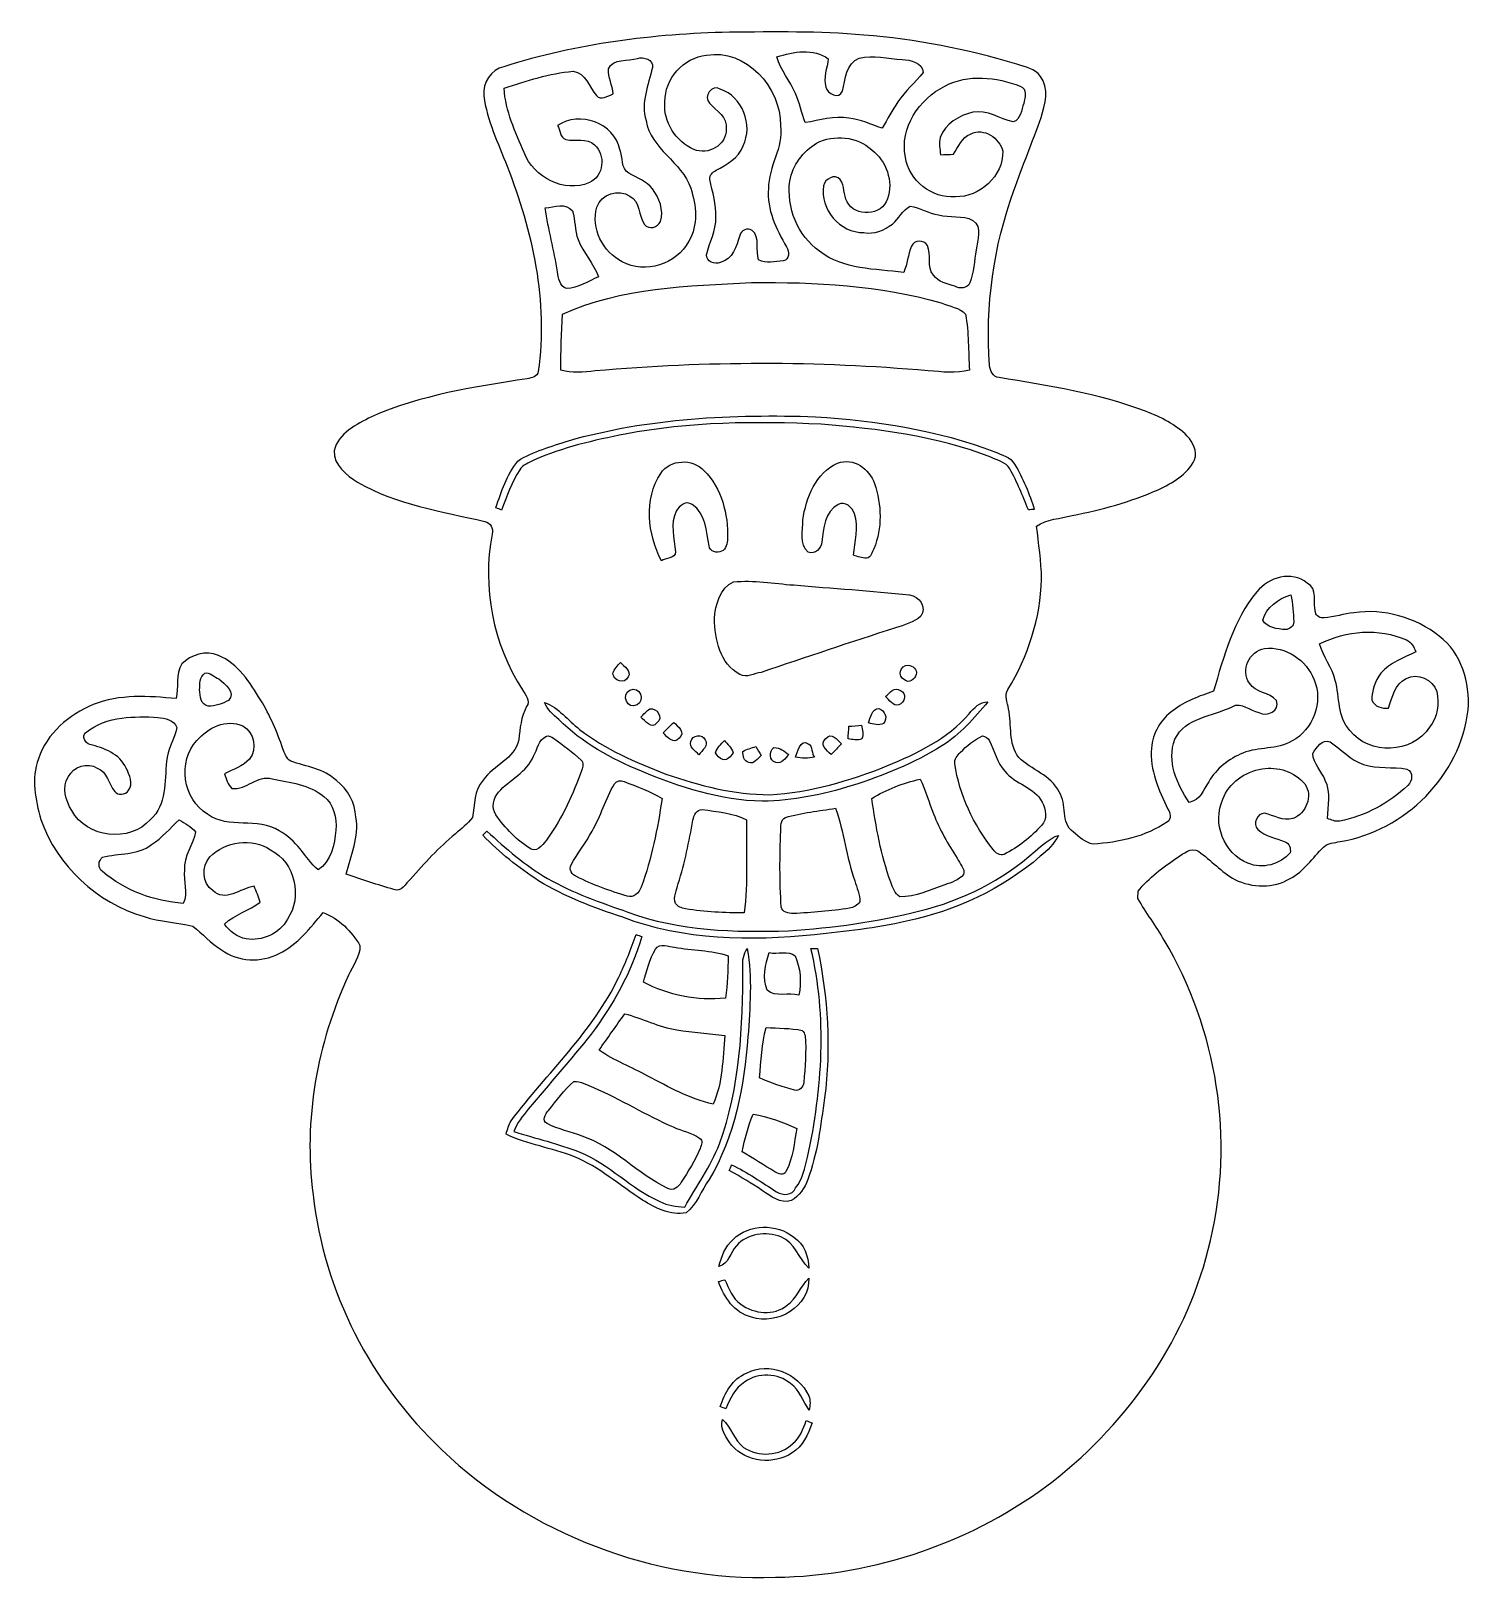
# Model space of a CAD drawing. Header units: centimetres. Extents: x -15 to 14.9, y -16.1 to 16.1.
import ezdxf

# ---------------------------------------------------------------- set-up
doc = ezdxf.new("R2010")
doc.units = ezdxf.units.CM
doc.header["$MEASUREMENT"] = 0
doc.layers.add('Camada 1', color=7, linetype='Continuous')

msp = doc.modelspace()

# ---------------------------------------------------------------- linework, layer by layer
at = {"layer": 'Camada 1', "color": 177}
for points, knots in [([(-5.15796, 15.31479), (-3.64808, 15.79986), (-2.05775, 15.99318), (-0.4766, 16.03199), (-0.4766, 16.03199), (0.45332, 16.03587), (1.38501, 16.05633), (2.31211, 15.97131), (2.31211, 15.97131), (3.38949, 15.88982), (4.45311, 15.67251), (5.48922, 15.37123), (5.48922, 15.37123), (5.65856, 15.30632), (5.86916, 15.28127), (5.97817, 15.11512), (5.97817, 15.11512), (6.16832, 14.87135), (6.07942, 14.52562), (5.99158, 14.25963), (5.99158, 14.25963), (5.81237, 13.75092), (5.6067, 13.25174), (5.42572, 12.74374), (5.42572, 12.74374), (5.00803, 11.58804), (4.82812, 10.34556), (4.92513, 9.11931), (4.92513, 9.11931), (4.93254, 9.00465), (4.98969, 8.87377), (5.11986, 8.86213), (5.11986, 8.86213), (6.14715, 8.69809), (7.18573, 8.53334), (8.16328, 8.16328), (8.16328, 8.16328), (8.47725, 8.04298), (8.78593, 7.89023), (9.02652, 7.65034), (9.02652, 7.65034), (9.14753, 7.51946), (9.24101, 7.33637), (9.17892, 7.15469), (9.17892, 7.15469), (9.02864, 6.85059), (8.7182, 6.67526), (8.42327, 6.53627), (8.42327, 6.53627), (7.85248, 6.28262), (7.2457, 6.12034), (6.63469, 5.99899), (6.63469, 5.99899), (6.38669, 5.94007), (6.11858, 5.9242), (5.89986, 5.78132), (5.89986, 5.78132), (5.94219, 5.41584), (5.9944, 5.05001), (6.00463, 4.68136), (6.00463, 4.68136), (5.97747, 3.87138), (5.72629, 3.07622), (5.3026, 2.38725), (5.3026, 2.38725), (5.22287, 2.26519), (5.29449, 2.11667), (5.31777, 1.98649), (5.31777, 1.98649), (5.3915, 1.65559), (5.30366, 1.26506), (5.53156, 0.98037), (5.53156, 0.98037), (5.79261, 0.71967), (6.19513, 0.6163), (6.36623, 0.26282), (6.36623, 0.26282), (6.54367, 0.0127), (6.38669, -0.37571), (6.66432, -0.56833), (6.66432, -0.56833), (6.78109, -0.67416), (6.90915, -0.78811), (7.06931, -0.81774), (7.06931, -0.81774), (7.60906, -0.79022), (8.15975, -0.66111), (8.61519, -0.35948), (8.61519, -0.35948), (8.70267, -0.29633), (8.67375, -0.16863), (8.62471, -0.09102), (8.62471, -0.09102), (8.43421, 0.30304), (8.24371, 0.72214), (8.28216, 1.17122), (8.28216, 1.17122), (8.31039, 1.48167), (8.47619, 1.77659), (8.73337, 1.95474), (8.73337, 1.95474), (8.97961, 2.14842), (9.27947, 2.25178), (9.57157, 2.35409), (9.57157, 2.35409), (9.78606, 3.07164), (9.97761, 3.83117), (10.47327, 4.41501), (10.47327, 4.41501), (10.70822, 4.72087), (11.19752, 4.86198), (11.51502, 4.59916), (11.51502, 4.59916), (11.74362, 4.47993), (11.63285, 4.19629), (11.69, 3.99239), (11.69, 3.99239), (11.70234, 3.90878), (11.7916, 3.86821), (11.86886, 3.87562), (11.86886, 3.87562), (12.0777, 3.89326), (12.27843, 3.96028), (12.48692, 3.98216), (12.48692, 3.98216), (13.11028, 4.07811), (13.76539, 3.88408), (14.25822, 3.49744), (14.25822, 3.49744), (14.72212, 3.14748), (14.89604, 2.52871), (14.85759, 1.96885), (14.85759, 1.96885), (14.70519, 0.60537), (13.54455, -0.55174), (12.1987, -0.76412), (12.1987, -0.76412), (12.08158, -0.79375), (11.944, -0.78916), (11.85404, -0.88265), (11.85404, -0.88265), (11.62756, -1.10349), (11.45293, -1.38359), (11.16295, -1.53141), (11.16295, -1.53141), (10.81899, -1.74696), (10.37308, -1.72508), (10.01501, -1.55434), (10.01501, -1.55434), (9.73596, -1.39665), (9.51971, -1.1557), (9.26359, -0.96767), (9.26359, -0.96767), (9.09743, -0.87418), (8.95526, -1.02129), (8.82156, -1.09361), (8.82156, -1.09361), (8.53087, -1.30281), (8.22572, -1.51165), (8.00594, -1.79846), (8.00594, -1.79846), (8.00594, -1.79846), (8.00312, -1.94663), (8.00312, -1.94663), (8.00312, -1.94663), (8.17069, -2.24331), (8.37812, -2.51601), (8.54745, -2.81199), (8.54745, -2.81199), (9.652, -4.66302), (10.00901, -6.94866), (9.50701, -9.04628), (9.50701, -9.04628), (9.05898, -11.03101), (7.83343, -12.79313), (6.24276, -14.03985), (6.24276, -14.03985), (4.59952, -15.30103), (2.54529, -16.002), (0.4766, -16.03587), (0.4766, -16.03587), (-2.05669, -16.11207), (-4.60939, -15.14369), (-6.44313, -13.3925), (-6.44313, -13.3925), (-7.90751, -12.00573), (-8.90164, -10.10708), (-9.11789, -8.09449), (-9.11789, -8.09449), (-9.32356, -6.5472), (-9.03605, -4.953), (-8.38306, -3.54154), (-8.38306, -3.54154), (-8.29592, -3.33939), (-8.13999, -3.15666), (-8.14599, -2.92488), (-8.14599, -2.92488), (-8.31603, -2.62396), (-8.58273, -2.36291), (-8.91081, -2.24049), (-8.91081, -2.24049), (-9.1761, -2.55905), (-9.44245, -2.90336), (-9.8231, -3.08998), (-9.8231, -3.08998), (-10.19634, -3.28683), (-10.67964, -3.26214), (-11.02219, -3.01308), (-11.02219, -3.01308), (-11.24232, -2.87831), (-11.40954, -2.67864), (-11.61415, -2.52448), (-11.61415, -2.52448), (-11.94647, -2.4384), (-12.29607, -2.43664), (-12.62239, -2.32339), (-12.62239, -2.32339), (-13.60382, -2.04011), (-14.43179, -1.26929), (-14.77222, -0.3048), (-14.77222, -0.3048), (-14.88087, 0.09843), (-14.97401, 0.54293), (-14.81702, 0.94791), (-14.81702, 0.94791), (-14.64839, 1.48484), (-14.18519, 1.86514), (-13.68178, 2.0768), (-13.68178, 2.0768), (-13.13498, 2.29729), (-12.53243, 2.25354), (-11.95811, 2.20063), (-11.95811, 2.20063), (-11.9066, 2.43699), (-11.97963, 2.70757), (-11.84381, 2.91924), (-11.84381, 2.91924), (-11.65401, 3.11044), (-11.34181, 3.21628), (-11.08428, 3.09774), (-11.08428, 3.09774), (-10.674, 2.92735), (-10.42882, 2.53612), (-10.20798, 2.17276), (-10.20798, 2.17276), (-10.01007, 1.85596), (-9.8679, 1.50883), (-9.74372, 1.15782), (-9.74372, 1.15782), (-9.70527, 1.06715), (-9.67669, 0.95391), (-9.58215, 0.90487), (-9.58215, 0.90487), (-9.26112, 0.78528), (-8.89282, 0.75001), (-8.63565, 0.50059), (-8.63565, 0.50059), (-8.39576, 0.32067), (-8.25077, 0.0381), (-8.22784, -0.25929), (-8.22784, -0.25929), (-8.15763, -0.66675), (-8.33508, -1.05339), (-8.43033, -1.44039), (-8.43033, -1.44039), (-8.1086, -1.56492), (-7.77593, -1.66017), (-7.44573, -1.76071), (-7.44573, -1.76071), (-7.28521, -1.82421), (-7.1942, -1.63336), (-7.09683, -1.54623), (-7.09683, -1.54623), (-6.80791, -1.21285), (-6.50663, -0.88794), (-6.16585, -0.60713), (-6.16585, -0.60713), (-6.04485, -0.49742), (-5.9122, -0.39758), (-5.81096, -0.26917), (-5.81096, -0.26917), (-5.76474, -0.00529), (-5.78132, 0.29492), (-5.58906, 0.50906), (-5.58906, 0.50906), (-5.37351, 0.81527), (-4.93324, 0.94933), (-4.84893, 1.3462), (-4.84893, 1.3462), (-4.82141, 1.58186), (-4.80519, 1.82457), (-4.68595, 2.03482), (-4.68595, 2.03482), (-4.60446, 2.15794), (-4.71452, 2.28177), (-4.77344, 2.38584), (-4.77344, 2.38584), (-5.38656, 3.33058), (-5.61375, 4.51132), (-5.40138, 5.61657), (-5.40138, 5.61657), (-5.3721, 5.72805), (-5.43348, 5.85364), (-5.55131, 5.87692), (-5.55131, 5.87692), (-6.44772, 6.08365), (-7.38717, 6.22406), (-8.19503, 6.69184), (-8.19503, 6.69184), (-8.41657, 6.83789), (-8.69703, 7.04603), (-8.68257, 7.34342), (-8.68257, 7.34342), (-8.59226, 7.71207), (-8.2169, 7.89305), (-7.90857, 8.04862), (-7.90857, 8.04862), (-6.88587, 8.49983), (-5.77003, 8.67198), (-4.67325, 8.83955), (-4.67325, 8.83955), (-4.58435, 8.85896), (-4.45453, 8.87906), (-4.44712, 8.99266), (-4.44712, 8.99266), (-4.23333, 10.44011), (-4.56636, 11.9059), (-5.09199, 13.25104), (-5.09199, 13.25104), (-5.27473, 13.73011), (-5.51215, 14.19648), (-5.57424, 14.71154), (-5.57424, 14.71154), (-5.59753, 14.97718), (-5.43137, 15.26187), (-5.15796, 15.31479), (-5.15796, 15.31479), (-5.15796, 15.31479), (-5.15796, 15.31479), (-5.15796, 15.31479)], [0, 0, 0, 0, 0.01162791, 0.01162791, 0.01162791, 0.01162791, 0.02325581, 0.02325581, 0.02325581, 0.02325581, 0.03488372, 0.03488372, 0.03488372, 0.03488372, 0.04651163, 0.04651163, 0.04651163, 0.04651163, 0.05813953, 0.05813953, 0.05813953, 0.05813953, 0.06976744, 0.06976744, 0.06976744, 0.06976744, 0.08139535, 0.08139535, 0.08139535, 0.08139535, 0.09302326, 0.09302326, 0.09302326, 0.09302326, 0.10465116, 0.10465116, 0.10465116, 0.10465116, 0.11627907, 0.11627907, 0.11627907, 0.11627907, 0.12790698, 0.12790698, 0.12790698, 0.12790698, 0.13953488, 0.13953488, 0.13953488, 0.13953488, 0.15116279, 0.15116279, 0.15116279, 0.15116279, 0.1627907, 0.1627907, 0.1627907, 0.1627907, 0.1744186, 0.1744186, 0.1744186, 0.1744186, 0.18604651, 0.18604651, 0.18604651, 0.18604651, 0.19767442, 0.19767442, 0.19767442, 0.19767442, 0.20930233, 0.20930233, 0.20930233, 0.20930233, 0.22093023, 0.22093023, 0.22093023, 0.22093023, 0.23255814, 0.23255814, 0.23255814, 0.23255814, 0.24418605, 0.24418605, 0.24418605, 0.24418605, 0.25581395, 0.25581395, 0.25581395, 0.25581395, 0.26744186, 0.26744186, 0.26744186, 0.26744186, 0.27906977, 0.27906977, 0.27906977, 0.27906977, 0.29069767, 0.29069767, 0.29069767, 0.29069767, 0.30232558, 0.30232558, 0.30232558, 0.30232558, 0.31395349, 0.31395349, 0.31395349, 0.31395349, 0.3255814, 0.3255814, 0.3255814, 0.3255814, 0.3372093, 0.3372093, 0.3372093, 0.3372093, 0.34883721, 0.34883721, 0.34883721, 0.34883721, 0.36046512, 0.36046512, 0.36046512, 0.36046512, 0.37209302, 0.37209302, 0.37209302, 0.37209302, 0.38372093, 0.38372093, 0.38372093, 0.38372093, 0.39534884, 0.39534884, 0.39534884, 0.39534884, 0.40697674, 0.40697674, 0.40697674, 0.40697674, 0.41860465, 0.41860465, 0.41860465, 0.41860465, 0.43023256, 0.43023256, 0.43023256, 0.43023256, 0.44186047, 0.44186047, 0.44186047, 0.44186047, 0.45348837, 0.45348837, 0.45348837, 0.45348837, 0.46511628, 0.46511628, 0.46511628, 0.46511628, 0.47674419, 0.47674419, 0.47674419, 0.47674419, 0.48837209, 0.48837209, 0.48837209, 0.48837209, 0.5, 0.5, 0.5, 0.5, 0.51162791, 0.51162791, 0.51162791, 0.51162791, 0.52325581, 0.52325581, 0.52325581, 0.52325581, 0.53488372, 0.53488372, 0.53488372, 0.53488372, 0.54651163, 0.54651163, 0.54651163, 0.54651163, 0.55813953, 0.55813953, 0.55813953, 0.55813953, 0.56976744, 0.56976744, 0.56976744, 0.56976744, 0.58139535, 0.58139535, 0.58139535, 0.58139535, 0.59302326, 0.59302326, 0.59302326, 0.59302326, 0.60465116, 0.60465116, 0.60465116, 0.60465116, 0.61627907, 0.61627907, 0.61627907, 0.61627907, 0.62790698, 0.62790698, 0.62790698, 0.62790698, 0.63953488, 0.63953488, 0.63953488, 0.63953488, 0.65116279, 0.65116279, 0.65116279, 0.65116279, 0.6627907, 0.6627907, 0.6627907, 0.6627907, 0.6744186, 0.6744186, 0.6744186, 0.6744186, 0.68604651, 0.68604651, 0.68604651, 0.68604651, 0.69767442, 0.69767442, 0.69767442, 0.69767442, 0.70930233, 0.70930233, 0.70930233, 0.70930233, 0.72093023, 0.72093023, 0.72093023, 0.72093023, 0.73255814, 0.73255814, 0.73255814, 0.73255814, 0.74418605, 0.74418605, 0.74418605, 0.74418605, 0.75581395, 0.75581395, 0.75581395, 0.75581395, 0.76744186, 0.76744186, 0.76744186, 0.76744186, 0.77906977, 0.77906977, 0.77906977, 0.77906977, 0.79069767, 0.79069767, 0.79069767, 0.79069767, 0.80232558, 0.80232558, 0.80232558, 0.80232558, 0.81395349, 0.81395349, 0.81395349, 0.81395349, 0.8255814, 0.8255814, 0.8255814, 0.8255814, 0.8372093, 0.8372093, 0.8372093, 0.8372093, 0.84883721, 0.84883721, 0.84883721, 0.84883721, 0.86046512, 0.86046512, 0.86046512, 0.86046512, 0.87209302, 0.87209302, 0.87209302, 0.87209302, 0.88372093, 0.88372093, 0.88372093, 0.88372093, 0.89534884, 0.89534884, 0.89534884, 0.89534884, 0.90697674, 0.90697674, 0.90697674, 0.90697674, 0.91860465, 0.91860465, 0.91860465, 0.91860465, 0.93023256, 0.93023256, 0.93023256, 0.93023256, 0.94186047, 0.94186047, 0.94186047, 0.94186047, 0.95348837, 0.95348837, 0.95348837, 0.95348837, 0.96511628, 0.96511628, 0.96511628, 0.96511628, 0.97674419, 0.97674419, 0.97674419, 0.97674419, 1, 1, 1, 1]), ([(-2.38619, 15.48694), (-2.57669, 15.42344), (-2.89807, 15.49823), (-2.98979, 15.27034), (-2.98979, 15.27034), (-2.9972, 15.0936), (-2.90019, 14.92638), (-2.88996, 14.74999), (-2.88996, 14.74999), (-2.99614, 14.71542), (-3.14643, 14.60253), (-3.2385, 14.71542), (-3.2385, 14.71542), (-3.39584, 14.88969), (-3.45158, 15.19132), (-3.72181, 15.21989), (-3.72181, 15.21989), (-4.21428, 15.18144), (-4.68842, 15.02022), (-5.15479, 14.86676), (-5.15479, 14.86676), (-5.12445, 14.3958), (-4.92337, 13.95942), (-4.73992, 13.5315), (-4.73992, 13.5315), (-4.53461, 13.02067), (-3.90913, 12.68554), (-3.38279, 12.90884), (-3.38279, 12.90884), (-3.08398, 13.03972), (-3.04165, 13.48352), (-3.27448, 13.69519), (-3.27448, 13.69519), (-3.44099, 13.85217), (-3.67489, 13.75939), (-3.87491, 13.8049), (-3.87491, 13.8049), (-3.99803, 13.83171), (-3.9811, 14.01868), (-4.04283, 14.09241), (-4.04283, 14.09241), (-3.59481, 14.41379), (-2.86032, 14.14251), (-2.75167, 13.59606), (-2.75167, 13.59606), (-2.67653, 13.44224), (-2.73756, 13.19671), (-2.56258, 13.1064), (-2.56258, 13.1064), (-2.39571, 13.00374), (-2.19851, 12.93918), (-2.07469, 12.77867), (-2.07469, 12.77867), (-1.93322, 12.58852), (-1.83268, 12.34299), (-1.90923, 12.10486), (-1.90923, 12.10486), (-1.95298, 11.97222), (-2.15477, 11.92918), (-2.2419, 12.04242), (-2.2419, 12.04242), (-2.35973, 12.22763), (-2.33116, 12.51162), (-2.54071, 12.63121), (-2.54071, 12.63121), (-2.77883, 12.7829), (-3.13655, 12.67425), (-3.22827, 12.4019), (-3.22827, 12.4019), (-3.35844, 11.96552), (-3.10303, 11.46775), (-2.70122, 11.26843), (-2.70122, 11.26843), (-2.2285, 11.00384), (-1.56916, 11.21481), (-1.3208, 11.69317), (-1.3208, 11.69317), (-1.11901, 12.02443), (-1.16276, 12.44036), (-1.27988, 12.79349), (-1.27988, 12.79349), (-1.46438, 13.34276), (-2.11173, 13.60452), (-2.20557, 14.19825), (-2.20557, 14.19825), (-2.32339, 14.57113), (-2.15618, 14.93591), (-2.07539, 15.29574), (-2.07539, 15.29574), (-2.05176, 15.46719), (-2.25249, 15.52469), (-2.38619, 15.48694), (-2.38619, 15.48694), (-2.38619, 15.48694), (-2.38619, 15.48694), (-2.38619, 15.48694)], [0, 0, 0, 0, 0.04, 0.04, 0.04, 0.04, 0.08, 0.08, 0.08, 0.08, 0.12, 0.12, 0.12, 0.12, 0.16, 0.16, 0.16, 0.16, 0.2, 0.2, 0.2, 0.2, 0.24, 0.24, 0.24, 0.24, 0.28, 0.28, 0.28, 0.28, 0.32, 0.32, 0.32, 0.32, 0.36, 0.36, 0.36, 0.36, 0.4, 0.4, 0.4, 0.4, 0.44, 0.44, 0.44, 0.44, 0.48, 0.48, 0.48, 0.48, 0.52, 0.52, 0.52, 0.52, 0.56, 0.56, 0.56, 0.56, 0.6, 0.6, 0.6, 0.6, 0.64, 0.64, 0.64, 0.64, 0.68, 0.68, 0.68, 0.68, 0.72, 0.72, 0.72, 0.72, 0.76, 0.76, 0.76, 0.76, 0.8, 0.8, 0.8, 0.8, 0.84, 0.84, 0.84, 0.84, 0.88, 0.88, 0.88, 0.88, 0.92, 0.92, 0.92, 0.92, 1, 1, 1, 1]), ([(-0.95462, 15.55679), (-1.4284, 15.50423), (-1.82316, 15.06396), (-1.81504, 14.58595), (-1.81504, 14.58595), (-1.85667, 14.16791), (-1.59032, 13.7668), (-1.21497, 13.59994), (-1.21497, 13.59994), (-0.92287, 13.46694), (-0.53199, 13.68707), (-0.54363, 14.02115), (-0.54363, 14.02115), (-0.50659, 14.27868), (-0.74965, 14.39933), (-0.89323, 14.55843), (-0.89323, 14.55843), (-1.02341, 14.6939), (-0.84138, 14.9539), (-0.6671, 14.85159), (-0.6671, 14.85159), (-0.20567, 14.6939), (0.02399, 14.10582), (-0.19438, 13.67049), (-0.19438, 13.67049), (-0.28434, 13.4172), (-0.53446, 13.28949), (-0.75459, 13.16602), (-0.75459, 13.16602), (-0.82409, 13.12792), (-0.90029, 13.06019), (-0.88089, 12.97199), (-0.88089, 12.97199), (-0.83079, 12.71199), (-0.74189, 12.45729), (-0.75777, 12.18812), (-0.75777, 12.18812), (-0.75142, 11.91401), (-0.8957, 11.67095), (-0.95038, 11.40919), (-0.95038, 11.40919), (-0.96097, 11.27266), (-0.77752, 11.20211), (-0.6671, 11.25326), (-0.6671, 11.25326), (-0.41346, 11.309), (-0.32103, 11.59404), (-0.26176, 11.81453), (-0.26176, 11.81453), (-0.23989, 11.92107), (-0.0956, 11.98033), (-0.00706, 11.91683), (-0.00706, 11.91683), (0.17462, 11.77325), (0.05856, 11.49844), (0.12841, 11.30688), (0.12841, 11.30688), (0.28434, 11.22398), (0.47166, 11.27654), (0.63817, 11.28712), (0.63817, 11.28712), (0.77964, 11.30018), (0.76941, 11.48397), (0.70908, 11.57499), (0.70908, 11.57499), (0.49601, 11.94259), (0.29457, 12.35075), (0.33549, 12.78925), (0.33549, 12.78925), (0.32597, 13.24363), (0.65158, 13.63133), (0.58314, 14.09418), (0.58314, 14.09418), (0.59866, 14.88475), (-0.1337, 15.69191), (-0.95462, 15.55679), (-0.95462, 15.55679), (-0.95462, 15.55679), (-0.95462, 15.55679), (-0.95462, 15.55679)], [0, 0, 0, 0, 0.04761905, 0.04761905, 0.04761905, 0.04761905, 0.0952381, 0.0952381, 0.0952381, 0.0952381, 0.14285714, 0.14285714, 0.14285714, 0.14285714, 0.19047619, 0.19047619, 0.19047619, 0.19047619, 0.23809524, 0.23809524, 0.23809524, 0.23809524, 0.28571429, 0.28571429, 0.28571429, 0.28571429, 0.33333333, 0.33333333, 0.33333333, 0.33333333, 0.38095238, 0.38095238, 0.38095238, 0.38095238, 0.42857143, 0.42857143, 0.42857143, 0.42857143, 0.47619048, 0.47619048, 0.47619048, 0.47619048, 0.52380952, 0.52380952, 0.52380952, 0.52380952, 0.57142857, 0.57142857, 0.57142857, 0.57142857, 0.61904762, 0.61904762, 0.61904762, 0.61904762, 0.66666667, 0.66666667, 0.66666667, 0.66666667, 0.71428571, 0.71428571, 0.71428571, 0.71428571, 0.76190476, 0.76190476, 0.76190476, 0.76190476, 0.80952381, 0.80952381, 0.80952381, 0.80952381, 0.85714286, 0.85714286, 0.85714286, 0.85714286, 0.9047619, 0.9047619, 0.9047619, 0.9047619, 1, 1, 1, 1]), ([(0.51047, 15.51799), (0.58349, 15.23859), (0.79058, 15.02657), (0.89253, 14.76057), (0.89253, 14.76057), (0.97931, 14.56549), (1.01847, 14.35347), (1.09749, 14.15521), (1.09749, 14.15521), (1.39771, 14.20177), (1.69686, 14.29738), (2.00448, 14.24693), (2.00448, 14.24693), (2.24649, 14.22471), (2.46274, 14.11041), (2.6924, 14.04302), (2.6924, 14.04302), (2.80317, 14.22329), (2.90336, 14.40956), (3.01978, 14.5863), (3.01978, 14.5863), (3.17218, 14.80785), (3.37891, 14.98388), (3.54471, 15.19414), (3.54471, 15.19414), (3.52813, 15.40404), (3.28083, 15.45696), (3.11185, 15.46366), (3.11185, 15.46366), (2.81623, 15.48589), (2.5086, 15.56314), (2.21544, 15.49435), (2.21544, 15.49435), (1.94063, 15.38146), (1.93287, 15.05197), (1.86796, 14.80996), (1.86796, 14.80996), (1.80834, 14.63111), (1.55822, 14.75211), (1.52153, 14.89181), (1.52153, 14.89181), (1.47355, 15.08548), (1.55011, 15.28762), (1.57656, 15.48059), (1.57656, 15.48059), (1.27071, 15.70249), (0.84808, 15.63194), (0.51047, 15.51799), (0.51047, 15.51799), (0.51047, 15.51799), (0.51047, 15.51799), (0.51047, 15.51799)], [0, 0, 0, 0, 0.07142857, 0.07142857, 0.07142857, 0.07142857, 0.14285714, 0.14285714, 0.14285714, 0.14285714, 0.21428571, 0.21428571, 0.21428571, 0.21428571, 0.28571429, 0.28571429, 0.28571429, 0.28571429, 0.35714286, 0.35714286, 0.35714286, 0.35714286, 0.42857143, 0.42857143, 0.42857143, 0.42857143, 0.5, 0.5, 0.5, 0.5, 0.57142857, 0.57142857, 0.57142857, 0.57142857, 0.64285714, 0.64285714, 0.64285714, 0.64285714, 0.71428571, 0.71428571, 0.71428571, 0.71428571, 0.78571429, 0.78571429, 0.78571429, 0.78571429, 0.85714286, 0.85714286, 0.85714286, 0.85714286, 1, 1, 1, 1]), ([(3.99486, 14.91262), (3.46534, 14.64698), (3.05223, 14.04691), (3.17641, 13.43872), (3.17641, 13.43872), (3.25085, 12.95365), (3.72251, 12.57512), (4.21393, 12.61498), (4.21393, 12.61498), (4.71629, 12.60616), (5.21264, 13.04396), (5.19853, 13.55937), (5.19853, 13.55937), (5.12939, 13.8363), (4.80907, 14.05925), (4.53108, 13.91814), (4.53108, 13.91814), (4.34799, 13.84371), (4.2739, 13.65215), (4.17407, 13.49834), (4.17407, 13.49834), (4.10633, 13.49587), (3.97122, 13.49128), (3.90349, 13.48916), (3.90349, 13.48916), (3.89608, 13.60734), (3.8668, 13.73117), (3.89855, 13.84759), (3.89855, 13.84759), (4.00967, 14.12804), (4.28801, 14.30655), (4.57341, 14.36899), (4.57341, 14.36899), (4.87609, 14.42649), (5.13327, 14.23317), (5.41337, 14.16826), (5.41337, 14.16826), (5.57142, 14.22224), (5.58412, 14.42014), (5.63174, 14.55314), (5.63174, 14.55314), (5.65644, 14.67485), (5.71041, 14.85618), (5.56154, 14.91051), (5.56154, 14.91051), (5.06871, 15.10312), (4.47675, 15.16627), (3.99486, 14.91262), (3.99486, 14.91262), (3.99486, 14.91262), (3.99486, 14.91262), (3.99486, 14.91262)], [0, 0, 0, 0, 0.07142857, 0.07142857, 0.07142857, 0.07142857, 0.14285714, 0.14285714, 0.14285714, 0.14285714, 0.21428571, 0.21428571, 0.21428571, 0.21428571, 0.28571429, 0.28571429, 0.28571429, 0.28571429, 0.35714286, 0.35714286, 0.35714286, 0.35714286, 0.42857143, 0.42857143, 0.42857143, 0.42857143, 0.5, 0.5, 0.5, 0.5, 0.57142857, 0.57142857, 0.57142857, 0.57142857, 0.64285714, 0.64285714, 0.64285714, 0.64285714, 0.71428571, 0.71428571, 0.71428571, 0.71428571, 0.78571429, 0.78571429, 0.78571429, 0.78571429, 0.85714286, 0.85714286, 0.85714286, 0.85714286, 1, 1, 1, 1]), ([(1.33279, 13.73046), (1.05234, 13.55866), (0.83679, 13.26903), (0.77682, 12.94306), (0.77682, 12.94306), (0.70379, 12.39696), (0.93698, 11.80289), (1.39594, 11.48609), (1.39594, 11.48609), (1.88666, 11.09839), (2.55023, 11.12238), (3.14043, 11.04653), (3.14043, 11.04653), (3.22051, 11.21904), (3.22615, 11.41518), (3.30235, 11.5884), (3.30235, 11.5884), (3.35844, 11.71857), (3.56658, 11.73409), (3.63185, 11.60357), (3.63185, 11.60357), (3.72251, 11.40989), (3.61244, 11.16683), (3.75708, 10.98973), (3.75708, 10.98973), (3.85798, 10.83945), (4.04671, 10.81229), (4.20441, 10.75796), (4.20441, 10.75796), (4.30142, 10.70363), (4.46511, 10.71033), (4.51309, 10.82746), (4.51309, 10.82746), (4.59493, 11.04653), (4.60375, 11.28501), (4.64855, 11.51326), (4.64855, 11.51326), (4.65737, 11.7094), (4.7879, 11.99303), (4.57694, 12.12638), (4.57694, 12.12638), (4.36069, 12.24104), (4.09504, 12.17683), (3.86433, 12.24033), (3.86433, 12.24033), (3.65513, 12.25973), (3.48015, 12.40049), (3.27413, 12.42272), (3.27413, 12.42272), (3.11503, 12.34087), (3.04059, 12.16201), (2.90759, 12.04948), (2.90759, 12.04948), (2.73932, 11.92036), (2.52801, 11.83252), (2.3114, 11.87309), (2.3114, 11.87309), (1.81963, 11.86321), (1.39806, 12.36027), (1.47638, 12.84499), (1.47638, 12.84499), (1.50812, 12.98998), (1.70956, 13.10111), (1.82421, 12.9734), (1.82421, 12.9734), (1.91841, 12.83935), (1.88983, 12.65661), (1.96497, 12.51197), (1.96497, 12.51197), (2.13113, 12.18741), (2.69381, 12.2174), (2.80635, 12.57476), (2.80635, 12.57476), (2.93194, 12.93707), (2.77848, 13.36111), (2.47826, 13.58971), (2.47826, 13.58971), (2.17593, 13.87581), (1.69651, 13.91073), (1.33279, 13.73046), (1.33279, 13.73046), (1.33279, 13.73046), (1.33279, 13.73046), (1.33279, 13.73046)], [0, 0, 0, 0, 0.04545455, 0.04545455, 0.04545455, 0.04545455, 0.09090909, 0.09090909, 0.09090909, 0.09090909, 0.13636364, 0.13636364, 0.13636364, 0.13636364, 0.18181818, 0.18181818, 0.18181818, 0.18181818, 0.22727273, 0.22727273, 0.22727273, 0.22727273, 0.27272727, 0.27272727, 0.27272727, 0.27272727, 0.31818182, 0.31818182, 0.31818182, 0.31818182, 0.36363636, 0.36363636, 0.36363636, 0.36363636, 0.40909091, 0.40909091, 0.40909091, 0.40909091, 0.45454545, 0.45454545, 0.45454545, 0.45454545, 0.5, 0.5, 0.5, 0.5, 0.54545455, 0.54545455, 0.54545455, 0.54545455, 0.59090909, 0.59090909, 0.59090909, 0.59090909, 0.63636364, 0.63636364, 0.63636364, 0.63636364, 0.68181818, 0.68181818, 0.68181818, 0.68181818, 0.72727273, 0.72727273, 0.72727273, 0.72727273, 0.77272727, 0.77272727, 0.77272727, 0.77272727, 0.81818182, 0.81818182, 0.81818182, 0.81818182, 0.86363636, 0.86363636, 0.86363636, 0.86363636, 0.90909091, 0.90909091, 0.90909091, 0.90909091, 1, 1, 1, 1]), ([(-4.29895, 12.38356), (-4.23863, 11.93729), (-4.11304, 11.50302), (-4.0446, 11.05782), (-4.0446, 11.05782), (-4.02696, 10.93999), (-4.00262, 10.74738), (-3.85904, 10.71245), (-3.85904, 10.71245), (-3.62021, 10.72268), (-3.40889, 10.85921), (-3.19617, 10.95693), (-3.19617, 10.95693), (-3.29706, 11.23491), (-3.50943, 11.45293), (-3.61703, 11.72704), (-3.61703, 11.72704), (-3.68935, 11.91754), (-3.67559, 12.12921), (-3.73486, 12.32182), (-3.73486, 12.32182), (-3.86997, 12.49609), (-4.1148, 12.41002), (-4.29895, 12.38356), (-4.29895, 12.38356), (-4.29895, 12.38356), (-4.29895, 12.38356), (-4.29895, 12.38356)], [0, 0, 0, 0, 0.125, 0.125, 0.125, 0.125, 0.25, 0.25, 0.25, 0.25, 0.375, 0.375, 0.375, 0.375, 0.5, 0.5, 0.5, 0.5, 0.625, 0.625, 0.625, 0.625, 0.75, 0.75, 0.75, 0.75, 1, 1, 1, 1]), ([(-3.943, 10.18117), (-3.96734, 9.79452), (-3.97298, 9.40682), (-3.97616, 9.01912), (-3.97616, 9.01912), (-3.74333, 8.95279), (-3.49814, 8.97396), (-3.26143, 9.00218), (-3.26143, 9.00218), (-0.96379, 9.20468), (1.35149, 9.20574), (3.64913, 9.00395), (3.64913, 9.00395), (3.93347, 8.9856), (4.22875, 8.93551), (4.50779, 9.02017), (4.50779, 9.02017), (4.48134, 9.40541), (4.49298, 9.7977), (4.42595, 10.17799), (4.42595, 10.17799), (4.29895, 10.31593), (4.0894, 10.34097), (3.92112, 10.41188), (3.92112, 10.41188), (2.64548, 10.78018), (1.30351, 10.84898), (-0.01693, 10.83592), (-0.01693, 10.83592), (-1.33879, 10.7696), (-2.71568, 10.73362), (-3.943, 10.18117), (-3.943, 10.18117), (-3.943, 10.18117), (-3.943, 10.18117), (-3.943, 10.18117)], [0, 0, 0, 0, 0.1, 0.1, 0.1, 0.1, 0.2, 0.2, 0.2, 0.2, 0.3, 0.3, 0.3, 0.3, 0.4, 0.4, 0.4, 0.4, 0.5, 0.5, 0.5, 0.5, 0.6, 0.6, 0.6, 0.6, 0.7, 0.7, 0.7, 0.7, 0.8, 0.8, 0.8, 0.8, 1, 1, 1, 1]), ([(-3.81564, 7.55262), (-4.17371, 7.43162), (-4.55189, 7.33884), (-4.87151, 7.12893), (-4.87151, 7.12893), (-5.09482, 6.84706), (-5.21264, 6.49958), (-5.32201, 6.16126), (-5.32201, 6.16126), (-5.28391, 6.14539), (-5.24545, 6.12987), (-5.20665, 6.11434), (-5.20665, 6.11434), (-5.09552, 6.39833), (-4.99816, 6.69078), (-4.83023, 6.94761), (-4.83023, 6.94761), (-4.76532, 7.05238), (-4.64044, 7.09295), (-4.53743, 7.14904), (-4.53743, 7.14904), (-3.93418, 7.41398), (-3.28789, 7.56356), (-2.64336, 7.6895), (-2.64336, 7.6895), (-1.30246, 7.94526), (0.07056, 7.96114), (1.43016, 7.8934), (1.43016, 7.8934), (2.6229, 7.80274), (3.83011, 7.64646), (4.95124, 7.20937), (4.95124, 7.20937), (5.08952, 7.14763), (5.26097, 7.10882), (5.34352, 6.96771), (5.34352, 6.96771), (5.50016, 6.69925), (5.60811, 6.40609), (5.72982, 6.12034), (5.72982, 6.12034), (5.76016, 6.12175), (5.82119, 6.12422), (5.85188, 6.12563), (5.85188, 6.12563), (5.75063, 6.45301), (5.6194, 6.77298), (5.44407, 7.06755), (5.44407, 7.06755), (5.35728, 7.21572), (5.17454, 7.25523), (5.03096, 7.32472), (5.03096, 7.32472), (3.84492, 7.77875), (2.57351, 7.9696), (1.31163, 8.05109), (1.31163, 8.05109), (-0.40675, 8.10754), (-2.15406, 8.02922), (-3.81564, 7.55262), (-3.81564, 7.55262), (-3.81564, 7.55262), (-3.81564, 7.55262), (-3.81564, 7.55262)], [0, 0, 0, 0, 0.05882353, 0.05882353, 0.05882353, 0.05882353, 0.11764706, 0.11764706, 0.11764706, 0.11764706, 0.17647059, 0.17647059, 0.17647059, 0.17647059, 0.23529412, 0.23529412, 0.23529412, 0.23529412, 0.29411765, 0.29411765, 0.29411765, 0.29411765, 0.35294118, 0.35294118, 0.35294118, 0.35294118, 0.41176471, 0.41176471, 0.41176471, 0.41176471, 0.47058824, 0.47058824, 0.47058824, 0.47058824, 0.52941176, 0.52941176, 0.52941176, 0.52941176, 0.58823529, 0.58823529, 0.58823529, 0.58823529, 0.64705882, 0.64705882, 0.64705882, 0.64705882, 0.70588235, 0.70588235, 0.70588235, 0.70588235, 0.76470588, 0.76470588, 0.76470588, 0.76470588, 0.82352941, 0.82352941, 0.82352941, 0.82352941, 0.88235294, 0.88235294, 0.88235294, 0.88235294, 1, 1, 1, 1]), ([(-1.90218, 6.87599), (-2.2546, 6.33695), (-2.17699, 5.61164), (-1.88771, 5.0613), (-1.88771, 5.0613), (-1.81822, 5.12551), (-1.59032, 5.10258), (-1.59738, 5.24722), (-1.59738, 5.24722), (-1.61608, 5.52344), (-1.71415, 5.83142), (-1.57868, 6.09424), (-1.57868, 6.09424), (-1.51765, 6.20466), (-1.37442, 6.31684), (-1.24989, 6.2297), (-1.24989, 6.2297), (-0.9652, 6.04449), (-0.95638, 5.66667), (-0.89994, 5.36893), (-0.89994, 5.36893), (-0.88089, 5.25568), (-0.73343, 5.20841), (-0.63853, 5.2578), (-0.63853, 5.2578), (-0.53728, 5.30049), (-0.52599, 5.42678), (-0.51364, 5.52168), (-0.51364, 5.52168), (-0.50236, 6.02509), (-0.635, 6.57154), (-1.00506, 6.93244), (-1.00506, 6.93244), (-1.2386, 7.19067), (-1.70533, 7.1695), (-1.90218, 6.87599), (-1.90218, 6.87599), (-1.90218, 6.87599), (-1.90218, 6.87599), (-1.90218, 6.87599)], [0, 0, 0, 0, 0.09090909, 0.09090909, 0.09090909, 0.09090909, 0.18181818, 0.18181818, 0.18181818, 0.18181818, 0.27272727, 0.27272727, 0.27272727, 0.27272727, 0.36363636, 0.36363636, 0.36363636, 0.36363636, 0.45454545, 0.45454545, 0.45454545, 0.45454545, 0.54545455, 0.54545455, 0.54545455, 0.54545455, 0.63636364, 0.63636364, 0.63636364, 0.63636364, 0.72727273, 0.72727273, 0.72727273, 0.72727273, 0.81818182, 0.81818182, 0.81818182, 0.81818182, 1, 1, 1, 1]), ([(1.76812, 7.08801), (1.31445, 6.88975), (1.11725, 6.36623), (1.04458, 5.90832), (1.04458, 5.90832), (1.05586, 5.69454), (0.96626, 5.40279), (1.1557, 5.24122), (1.1557, 5.24122), (1.30669, 5.18513), (1.4284, 5.32377), (1.44321, 5.45606), (1.44321, 5.45606), (1.47743, 5.72523), (1.50424, 6.08859), (1.78082, 6.22935), (1.78082, 6.22935), (1.92299, 6.31331), (2.07433, 6.16656), (2.12125, 6.03814), (2.12125, 6.03814), (2.21192, 5.75945), (2.12725, 5.45782), (2.09656, 5.1749), (2.09656, 5.1749), (2.18722, 5.14703), (2.27683, 5.12692), (2.37173, 5.11316), (2.37173, 5.11316), (2.46556, 5.13045), (2.4832, 5.2384), (2.52236, 5.30895), (2.52236, 5.30895), (2.69946, 5.73652), (2.68076, 6.22864), (2.53718, 6.66291), (2.53718, 6.66291), (2.42605, 6.96912), (2.10644, 7.21148), (1.76812, 7.08801), (1.76812, 7.08801), (1.76812, 7.08801), (1.76812, 7.08801), (1.76812, 7.08801)], [0, 0, 0, 0, 0.08333333, 0.08333333, 0.08333333, 0.08333333, 0.16666667, 0.16666667, 0.16666667, 0.16666667, 0.25, 0.25, 0.25, 0.25, 0.33333333, 0.33333333, 0.33333333, 0.33333333, 0.41666667, 0.41666667, 0.41666667, 0.41666667, 0.5, 0.5, 0.5, 0.5, 0.58333333, 0.58333333, 0.58333333, 0.58333333, 0.66666667, 0.66666667, 0.66666667, 0.66666667, 0.75, 0.75, 0.75, 0.75, 0.83333333, 0.83333333, 0.83333333, 0.83333333, 1, 1, 1, 1]), ([(-0.39229, 4.62209), (-0.67275, 4.50109), (-0.76623, 4.14232), (-0.78775, 3.86221), (-0.78775, 3.86221), (-0.77505, 3.43782), (-0.67804, 2.91394), (-0.25823, 2.70369), (-0.25823, 2.70369), (-0.11853, 2.6229), (0.03986, 2.72733), (0.18274, 2.74532), (0.18274, 2.74532), (1.11125, 3.05435), (2.03588, 3.37538), (2.97004, 3.66642), (2.97004, 3.66642), (3.14995, 3.73415), (3.35315, 3.7786), (3.49991, 3.90878), (3.49991, 3.90878), (3.6262, 4.09152), (3.46463, 4.33634), (3.26284, 4.35257), (3.26284, 4.35257), (2.46345, 4.44288), (1.65911, 4.48628), (0.85796, 4.55965), (0.85796, 4.55965), (0.44168, 4.58788), (0.02575, 4.67007), (-0.39229, 4.62209), (-0.39229, 4.62209), (-0.39229, 4.62209), (-0.39229, 4.62209), (-0.39229, 4.62209)], [0, 0, 0, 0, 0.1, 0.1, 0.1, 0.1, 0.2, 0.2, 0.2, 0.2, 0.3, 0.3, 0.3, 0.3, 0.4, 0.4, 0.4, 0.4, 0.5, 0.5, 0.5, 0.5, 0.6, 0.6, 0.6, 0.6, 0.7, 0.7, 0.7, 0.7, 0.8, 0.8, 0.8, 0.8, 1, 1, 1, 1]), ([(10.59356, 3.8287), (10.68493, 3.66219), (10.90119, 3.64631), (11.0677, 3.63255), (11.0677, 3.63255), (11.14848, 3.6389), (11.2395, 3.70346), (11.23597, 3.79201), (11.23597, 3.79201), (11.23527, 3.98039), (11.21657, 4.16842), (11.17494, 4.35187), (11.17494, 4.35187), (10.91494, 4.2732), (10.67153, 4.10245), (10.59356, 3.8287), (10.59356, 3.8287), (10.59356, 3.8287), (10.59356, 3.8287), (10.59356, 3.8287)], [0, 0, 0, 0, 0.16666667, 0.16666667, 0.16666667, 0.16666667, 0.33333333, 0.33333333, 0.33333333, 0.33333333, 0.5, 0.5, 0.5, 0.5, 0.66666667, 0.66666667, 0.66666667, 0.66666667, 1, 1, 1, 1]), ([(11.77078, 3.33692), (11.84945, 3.07093), (12.03607, 2.84974), (12.09851, 2.5781), (12.09851, 2.5781), (12.19376, 2.22885), (12.14437, 1.82527), (12.40296, 1.53811), (12.40296, 1.53811), (12.80089, 1.02658), (13.70436, 1.05339), (14.05467, 1.60761), (14.05467, 1.60761), (14.22365, 1.81116), (14.26175, 2.09868), (14.2053, 2.35091), (14.2053, 2.35091), (14.11993, 2.59574), (13.81372, 2.7432), (13.57242, 2.62114), (13.57242, 2.62114), (13.33712, 2.50543), (13.28244, 2.22744), (13.202, 2.00448), (13.202, 2.00448), (13.06266, 1.98931), (12.92154, 2.03376), (12.85699, 2.17064), (12.85699, 2.17064), (12.85804, 2.36996), (12.92613, 2.56611), (13.04431, 2.72591), (13.04431, 2.72591), (13.23305, 2.95063), (13.51774, 3.04729), (13.77386, 3.17183), (13.77386, 3.17183), (13.7287, 3.26708), (13.6839, 3.37608), (13.57806, 3.41736), (13.57806, 3.41736), (13.00304, 3.67171), (12.32535, 3.61633), (11.77078, 3.33692), (11.77078, 3.33692), (11.77078, 3.33692), (11.77078, 3.33692), (11.77078, 3.33692)], [0, 0, 0, 0, 0.07692308, 0.07692308, 0.07692308, 0.07692308, 0.15384615, 0.15384615, 0.15384615, 0.15384615, 0.23076923, 0.23076923, 0.23076923, 0.23076923, 0.30769231, 0.30769231, 0.30769231, 0.30769231, 0.38461538, 0.38461538, 0.38461538, 0.38461538, 0.46153846, 0.46153846, 0.46153846, 0.46153846, 0.53846154, 0.53846154, 0.53846154, 0.53846154, 0.61538462, 0.61538462, 0.61538462, 0.61538462, 0.69230769, 0.69230769, 0.69230769, 0.69230769, 0.76923077, 0.76923077, 0.76923077, 0.76923077, 0.84615385, 0.84615385, 0.84615385, 0.84615385, 1, 1, 1, 1]), ([(10.63061, 3.23779), (10.31946, 3.19617), (10.12014, 2.78271), (10.31946, 2.52201), (10.31946, 2.52201), (10.43869, 2.31316), (10.73503, 2.33997), (10.87967, 2.16076), (10.87967, 2.16076), (10.95551, 1.94169), (10.68105, 1.81151), (10.51384, 1.91347), (10.51384, 1.91347), (10.32969, 1.9431), (10.15012, 2.14454), (9.96103, 2.03341), (9.96103, 2.03341), (9.55005, 1.83233), (8.99583, 1.81398), (8.76829, 1.35573), (8.76829, 1.35573), (8.5979, 0.89958), (8.81274, 0.4258), (9.06321, 0.04798), (9.06321, 0.04798), (9.29428, 0.0829), (9.35955, 0.3115), (9.47349, 0.4766), (9.47349, 0.4766), (9.63119, 0.74965), (9.89224, 0.95426), (10.18258, 1.07139), (10.18258, 1.07139), (10.5096, 1.20544), (10.89307, 1.13453), (11.20211, 1.32115), (11.20211, 1.32115), (11.63637, 1.5561), (11.85721, 2.13395), (11.66001, 2.59292), (11.66001, 2.59292), (11.50338, 2.99508), (11.06981, 3.30235), (10.63061, 3.23779), (10.63061, 3.23779), (10.63061, 3.23779), (10.63061, 3.23779), (10.63061, 3.23779)], [0, 0, 0, 0, 0.07692308, 0.07692308, 0.07692308, 0.07692308, 0.15384615, 0.15384615, 0.15384615, 0.15384615, 0.23076923, 0.23076923, 0.23076923, 0.23076923, 0.30769231, 0.30769231, 0.30769231, 0.30769231, 0.38461538, 0.38461538, 0.38461538, 0.38461538, 0.46153846, 0.46153846, 0.46153846, 0.46153846, 0.53846154, 0.53846154, 0.53846154, 0.53846154, 0.61538462, 0.61538462, 0.61538462, 0.61538462, 0.69230769, 0.69230769, 0.69230769, 0.69230769, 0.76923077, 0.76923077, 0.76923077, 0.76923077, 0.84615385, 0.84615385, 0.84615385, 0.84615385, 1, 1, 1, 1]), ([(-2.89595, 2.72556), (-2.89278, 2.56752), (-2.64266, 2.49273), (-2.57704, 2.65007), (-2.57704, 2.65007), (-2.50472, 2.78236), (-2.66418, 2.87091), (-2.73967, 2.95204), (-2.73967, 2.95204), (-2.79859, 2.88219), (-2.86879, 2.81552), (-2.89595, 2.72556), (-2.89595, 2.72556), (-2.89595, 2.72556), (-2.89595, 2.72556), (-2.89595, 2.72556)], [0, 0, 0, 0, 0.2, 0.2, 0.2, 0.2, 0.4, 0.4, 0.4, 0.4, 0.6, 0.6, 0.6, 0.6, 1, 1, 1, 1]), ([(3.23533, 2.89419), (3.07022, 2.90759), (3.00108, 2.65677), (3.15524, 2.58974), (3.15524, 2.58974), (3.25261, 2.50754), (3.36938, 2.60526), (3.40219, 2.70298), (3.40219, 2.70298), (3.43253, 2.80458), (3.32669, 2.88819), (3.23533, 2.89419), (3.23533, 2.89419), (3.23533, 2.89419), (3.23533, 2.89419), (3.23533, 2.89419)], [0, 0, 0, 0, 0.2, 0.2, 0.2, 0.2, 0.4, 0.4, 0.4, 0.4, 0.6, 0.6, 0.6, 0.6, 1, 1, 1, 1]), ([(-11.36685, 2.72556), (-11.47551, 2.65112), (-11.46951, 2.50472), (-11.4741, 2.38513), (-11.4741, 2.38513), (-11.46422, 2.2539), (-11.45399, 2.07292), (-11.29665, 2.04435), (-11.29665, 2.04435), (-11.1506, 2.04082), (-10.99926, 2.09691), (-10.87438, 2.16147), (-10.87438, 2.16147), (-10.71139, 2.32904), (-10.94916, 2.50543), (-11.07793, 2.61126), (-11.07793, 2.61126), (-11.16612, 2.64442), (-11.27478, 2.76472), (-11.36685, 2.72556), (-11.36685, 2.72556), (-11.36685, 2.72556), (-11.36685, 2.72556), (-11.36685, 2.72556)], [0, 0, 0, 0, 0.14285714, 0.14285714, 0.14285714, 0.14285714, 0.28571429, 0.28571429, 0.28571429, 0.28571429, 0.42857143, 0.42857143, 0.42857143, 0.42857143, 0.57142857, 0.57142857, 0.57142857, 0.57142857, 0.71428571, 0.71428571, 0.71428571, 0.71428571, 1, 1, 1, 1]), ([(-2.546, 2.3749), (-2.72274, 2.28776), (-2.60385, 1.96144), (-2.39289, 2.0701), (-2.39289, 2.0701), (-2.21615, 2.15759), (-2.33504, 2.48356), (-2.546, 2.3749), (-2.546, 2.3749), (-2.546, 2.3749), (-2.546, 2.3749), (-2.546, 2.3749)], [0, 0, 0, 0, 0.25, 0.25, 0.25, 0.25, 0.5, 0.5, 0.5, 0.5, 1, 1, 1, 1]), ([(2.76401, 2.24331), (2.84339, 2.17523), (2.91536, 2.03129), (3.04059, 2.07292), (3.04059, 2.07292), (3.16794, 2.10503), (3.21204, 2.32163), (3.07305, 2.36926), (3.07305, 2.36926), (2.94887, 2.45533), (2.84727, 2.31846), (2.76401, 2.24331), (2.76401, 2.24331), (2.76401, 2.24331), (2.76401, 2.24331), (2.76401, 2.24331)], [0, 0, 0, 0, 0.2, 0.2, 0.2, 0.2, 0.4, 0.4, 0.4, 0.4, 0.6, 0.6, 0.6, 0.6, 1, 1, 1, 1]), ([(4.49862, 1.88666), (4.05306, 1.36243), (3.41454, 1.06574), (2.79435, 0.80292), (2.79435, 0.80292), (2.01542, 0.49777), (1.19874, 0.24977), (0.35878, 0.20708), (0.35878, 0.20708), (-0.37924, 0.20884), (-1.10278, 0.3937), (-1.79564, 0.63465), (-1.79564, 0.63465), (-2.42253, 0.87912), (-3.05364, 1.14547), (-3.58775, 1.56281), (-3.58775, 1.56281), (-3.82693, 1.74872), (-4.01814, 2.01436), (-4.31306, 2.11737), (-4.31306, 2.11737), (-4.25979, 1.96779), (-4.12997, 1.87254), (-4.02026, 1.76495), (-4.02026, 1.76495), (-3.5366, 1.28552), (-2.92911, 0.95285), (-2.3047, 0.69356), (-2.3047, 0.69356), (-1.50636, 0.36266), (-0.66463, 0.08749), (0.20638, 0.0702), (0.20638, 0.0702), (0.83996, 0.08255), (1.4665, 0.20743), (2.07045, 0.39511), (2.07045, 0.39511), (2.71674, 0.60466), (3.35527, 0.85619), (3.93241, 1.2192), (3.93241, 1.2192), (4.31024, 1.45662), (4.60939, 1.79458), (4.88985, 2.13678), (4.88985, 2.13678), (4.72087, 2.12901), (4.59705, 2.0133), (4.49862, 1.88666), (4.49862, 1.88666), (4.49862, 1.88666), (4.49862, 1.88666), (4.49862, 1.88666)], [0, 0, 0, 0, 0.07142857, 0.07142857, 0.07142857, 0.07142857, 0.14285714, 0.14285714, 0.14285714, 0.14285714, 0.21428571, 0.21428571, 0.21428571, 0.21428571, 0.28571429, 0.28571429, 0.28571429, 0.28571429, 0.35714286, 0.35714286, 0.35714286, 0.35714286, 0.42857143, 0.42857143, 0.42857143, 0.42857143, 0.5, 0.5, 0.5, 0.5, 0.57142857, 0.57142857, 0.57142857, 0.57142857, 0.64285714, 0.64285714, 0.64285714, 0.64285714, 0.71428571, 0.71428571, 0.71428571, 0.71428571, 0.78571429, 0.78571429, 0.78571429, 0.78571429, 0.85714286, 0.85714286, 0.85714286, 0.85714286, 1, 1, 1, 1]), ([(-2.31669, 1.81293), (-2.22603, 1.74096), (-2.08774, 1.55434), (-1.98085, 1.69898), (-1.98085, 1.69898), (-1.84115, 1.7974), (-1.97873, 2.02283), (-2.12654, 1.9879), (-2.12654, 1.9879), (-2.20239, 1.94522), (-2.25637, 1.87396), (-2.31669, 1.81293), (-2.31669, 1.81293), (-2.31669, 1.81293), (-2.31669, 1.81293), (-2.31669, 1.81293)], [0, 0, 0, 0, 0.2, 0.2, 0.2, 0.2, 0.4, 0.4, 0.4, 0.4, 0.6, 0.6, 0.6, 0.6, 1, 1, 1, 1]), ([(2.41194, 1.6951), (2.51319, 1.67852), (2.62572, 1.62983), (2.7238, 1.68487), (2.7238, 1.68487), (2.82011, 1.79564), (2.74779, 1.94874), (2.62502, 1.99884), (2.62502, 1.99884), (2.47438, 1.98826), (2.44969, 1.80411), (2.41194, 1.6951), (2.41194, 1.6951), (2.41194, 1.6951), (2.41194, 1.6951), (2.41194, 1.6951)], [0, 0, 0, 0, 0.2, 0.2, 0.2, 0.2, 0.4, 0.4, 0.4, 0.4, 0.6, 0.6, 0.6, 0.6, 1, 1, 1, 1]), ([(-13.09123, 1.79705), (-13.36287, 1.76636), (-13.62463, 1.65982), (-13.84053, 1.49225), (-13.84053, 1.49225), (-13.93155, 1.4224), (-13.84829, 1.27141), (-13.75093, 1.2513), (-13.75093, 1.2513), (-13.46024, 1.17193), (-13.1318, 1.05833), (-12.99916, 0.75988), (-12.99916, 0.75988), (-12.93389, 0.62159), (-12.83864, 0.43074), (-12.954, 0.29034), (-12.954, 0.29034), (-13.00833, 0.2032), (-13.1759, 0.18415), (-13.23552, 0.27481), (-13.23552, 0.27481), (-13.36746, 0.43039), (-13.38686, 0.68157), (-13.59888, 0.75918), (-13.59888, 0.75918), (-13.79996, 0.88583), (-14.09383, 0.79022), (-14.19754, 0.58103), (-14.19754, 0.58103), (-14.34677, 0.36548), (-14.25187, 0.08043), (-14.1284, -0.12312), (-14.1284, -0.12312), (-13.82113, -0.69462), (-12.92296, -0.79657), (-12.49539, -0.30974), (-12.49539, -0.30974), (-12.15214, -0.0067), (-12.19941, 0.48436), (-12.16096, 0.89429), (-12.16096, 0.89429), (-12.14861, 1.14794), (-11.99056, 1.35961), (-11.94576, 1.60302), (-11.94576, 1.60302), (-12.00362, 1.75789), (-12.19518, 1.79705), (-12.33911, 1.8094), (-12.33911, 1.8094), (-12.58923, 1.83056), (-12.84182, 1.82421), (-13.09123, 1.79705), (-13.09123, 1.79705), (-13.09123, 1.79705), (-13.09123, 1.79705), (-13.09123, 1.79705)], [0, 0, 0, 0, 0.06666667, 0.06666667, 0.06666667, 0.06666667, 0.13333333, 0.13333333, 0.13333333, 0.13333333, 0.2, 0.2, 0.2, 0.2, 0.26666667, 0.26666667, 0.26666667, 0.26666667, 0.33333333, 0.33333333, 0.33333333, 0.33333333, 0.4, 0.4, 0.4, 0.4, 0.46666667, 0.46666667, 0.46666667, 0.46666667, 0.53333333, 0.53333333, 0.53333333, 0.53333333, 0.6, 0.6, 0.6, 0.6, 0.66666667, 0.66666667, 0.66666667, 0.66666667, 0.73333333, 0.73333333, 0.73333333, 0.73333333, 0.8, 0.8, 0.8, 0.8, 0.86666667, 0.86666667, 0.86666667, 0.86666667, 1, 1, 1, 1]), ([(-11.53019, 1.33421), (-11.93624, 0.9017), (-11.82158, 0.10231), (-11.30829, -0.19579), (-11.30829, -0.19579), (-10.87332, -0.52176), (-10.27148, -0.25153), (-9.82204, -0.54328), (-9.82204, -0.54328), (-9.46714, -0.72108), (-9.29358, -1.09502), (-9.01383, -1.35608), (-9.01383, -1.35608), (-8.74748, -1.17228), (-8.67128, -0.82938), (-8.64411, -0.52599), (-8.64411, -0.52599), (-8.62718, -0.27587), (-8.68609, 0.01094), (-8.89811, 0.16898), (-8.89811, 0.16898), (-9.19445, 0.42792), (-9.60332, 0.45473), (-9.96915, 0.53552), (-9.96915, 0.53552), (-10.27924, 0.62759), (-10.4962, 0.29351), (-10.80311, 0.33761), (-10.80311, 0.33761), (-10.89448, 0.41169), (-10.91847, 0.53834), (-10.95622, 0.641), (-10.95622, 0.641), (-10.77948, 0.73589), (-10.57698, 0.79516), (-10.43658, 0.94615), (-10.43658, 0.94615), (-10.2743, 1.15817), (-10.33886, 1.49895), (-10.57557, 1.63266), (-10.57557, 1.63266), (-10.91706, 1.78929), (-11.303, 1.59632), (-11.53019, 1.33421), (-11.53019, 1.33421), (-11.53019, 1.33421), (-11.53019, 1.33421), (-11.53019, 1.33421)], [0, 0, 0, 0, 0.07692308, 0.07692308, 0.07692308, 0.07692308, 0.15384615, 0.15384615, 0.15384615, 0.15384615, 0.23076923, 0.23076923, 0.23076923, 0.23076923, 0.30769231, 0.30769231, 0.30769231, 0.30769231, 0.38461538, 0.38461538, 0.38461538, 0.38461538, 0.46153846, 0.46153846, 0.46153846, 0.46153846, 0.53846154, 0.53846154, 0.53846154, 0.53846154, 0.61538462, 0.61538462, 0.61538462, 0.61538462, 0.69230769, 0.69230769, 0.69230769, 0.69230769, 0.76923077, 0.76923077, 0.76923077, 0.76923077, 0.84615385, 0.84615385, 0.84615385, 0.84615385, 1, 1, 1, 1]), ([(-1.84856, 1.49225), (-1.76989, 1.403), (-1.63513, 1.24072), (-1.52153, 1.38042), (-1.52153, 1.38042), (-1.38183, 1.49401), (-1.54411, 1.62878), (-1.63336, 1.70744), (-1.63336, 1.70744), (-1.70815, 1.63901), (-1.78012, 1.56704), (-1.84856, 1.49225), (-1.84856, 1.49225), (-1.84856, 1.49225), (-1.84856, 1.49225), (-1.84856, 1.49225)], [0, 0, 0, 0, 0.2, 0.2, 0.2, 0.2, 0.4, 0.4, 0.4, 0.4, 0.6, 0.6, 0.6, 0.6, 1, 1, 1, 1]), ([(2.00484, 1.62595), (1.9999, 1.56069), (1.99072, 1.42981), (1.98579, 1.36454), (1.98579, 1.36454), (2.07927, 1.35184), (2.17805, 1.32715), (2.26942, 1.36419), (2.26942, 1.36419), (2.31422, 1.4545), (2.286, 1.55504), (2.26801, 1.64782), (2.26801, 1.64782), (2.20239, 1.64253), (2.07045, 1.63124), (2.00484, 1.62595), (2.00484, 1.62595), (2.00484, 1.62595), (2.00484, 1.62595), (2.00484, 1.62595)], [0, 0, 0, 0, 0.16666667, 0.16666667, 0.16666667, 0.16666667, 0.33333333, 0.33333333, 0.33333333, 0.33333333, 0.5, 0.5, 0.5, 0.5, 0.66666667, 0.66666667, 0.66666667, 0.66666667, 1, 1, 1, 1]), ([(-4.27567, 1.41887), (-4.44006, 1.35079), (-4.45735, 1.14229), (-4.54166, 1.00753), (-4.54166, 1.00753), (-4.68136, 0.66957), (-5.04084, 0.52352), (-5.26697, 0.25823), (-5.26697, 0.25823), (-5.38586, 0.13794), (-5.42184, -0.0635), (-5.32589, -0.20849), (-5.32589, -0.20849), (-5.13292, -0.49142), (-4.88491, -0.74471), (-4.5907, -0.92181), (-4.5907, -0.92181), (-4.43018, -0.98637), (-4.32823, -0.79375), (-4.24356, -0.69603), (-4.24356, -0.69603), (-3.93876, -0.26282), (-3.72004, 0.22472), (-3.53977, 0.72073), (-3.53977, 0.72073), (-3.52037, 0.78634), (-3.49356, 0.87313), (-3.55459, 0.92498), (-3.55459, 0.92498), (-3.73239, 1.09079), (-3.92853, 1.23613), (-4.12538, 1.37795), (-4.12538, 1.37795), (-4.16983, 1.40194), (-4.22346, 1.4418), (-4.27567, 1.41887), (-4.27567, 1.41887), (-4.27567, 1.41887), (-4.27567, 1.41887), (-4.27567, 1.41887)], [0, 0, 0, 0, 0.09090909, 0.09090909, 0.09090909, 0.09090909, 0.18181818, 0.18181818, 0.18181818, 0.18181818, 0.27272727, 0.27272727, 0.27272727, 0.27272727, 0.36363636, 0.36363636, 0.36363636, 0.36363636, 0.45454545, 0.45454545, 0.45454545, 0.45454545, 0.54545455, 0.54545455, 0.54545455, 0.54545455, 0.63636364, 0.63636364, 0.63636364, 0.63636364, 0.72727273, 0.72727273, 0.72727273, 0.72727273, 0.81818182, 0.81818182, 0.81818182, 0.81818182, 1, 1, 1, 1]), ([(-1.27847, 1.31198), (-1.3208, 1.18745), (-1.17722, 1.11619), (-1.10913, 1.03717), (-1.10913, 1.03717), (-1.04775, 1.12501), (-0.89676, 1.22802), (-0.97966, 1.3462), (-0.97966, 1.3462), (-1.0354, 1.4792), (-1.24566, 1.4418), (-1.27847, 1.31198), (-1.27847, 1.31198), (-1.27847, 1.31198), (-1.27847, 1.31198), (-1.27847, 1.31198)], [0, 0, 0, 0, 0.2, 0.2, 0.2, 0.2, 0.4, 0.4, 0.4, 0.4, 0.6, 0.6, 0.6, 0.6, 1, 1, 1, 1]), ([(-0.76482, 1.07774), (-0.72849, 1.01918), (-0.68121, 0.9585), (-0.61313, 0.93592), (-0.61313, 0.93592), (-0.51576, 0.9144), (-0.44485, 1.00542), (-0.39934, 1.07774), (-0.39934, 1.07774), (-0.43109, 1.18039), (-0.51223, 1.25448), (-0.58208, 1.33103), (-0.58208, 1.33103), (-0.65229, 1.25448), (-0.73343, 1.18039), (-0.76482, 1.07774), (-0.76482, 1.07774), (-0.76482, 1.07774), (-0.76482, 1.07774), (-0.76482, 1.07774)], [0, 0, 0, 0, 0.16666667, 0.16666667, 0.16666667, 0.16666667, 0.33333333, 0.33333333, 0.33333333, 0.33333333, 0.5, 0.5, 0.5, 0.5, 0.66666667, 0.66666667, 0.66666667, 0.66666667, 1, 1, 1, 1]), ([(0.89464, 0.98743), (1.02517, 0.96026), (1.15923, 0.95956), (1.29011, 0.98496), (1.29011, 0.98496), (1.2192, 1.05445), (1.26259, 1.21673), (1.15782, 1.26471), (1.15782, 1.26471), (1.00295, 1.37724), (0.93028, 1.06645), (0.89464, 0.98743), (0.89464, 0.98743), (0.89464, 0.98743), (0.89464, 0.98743), (0.89464, 0.98743)], [0, 0, 0, 0, 0.2, 0.2, 0.2, 0.2, 0.4, 0.4, 0.4, 0.4, 0.6, 0.6, 0.6, 0.6, 1, 1, 1, 1]), ([(1.52153, 1.37125), (1.38183, 1.25765), (1.54411, 1.12289), (1.63336, 1.04422), (1.63336, 1.04422), (1.70815, 1.11301), (1.77976, 1.18463), (1.84856, 1.25942), (1.84856, 1.25942), (1.76989, 1.34867), (1.63513, 1.51095), (1.52153, 1.37125), (1.52153, 1.37125), (1.52153, 1.37125), (1.52153, 1.37125), (1.52153, 1.37125)], [0, 0, 0, 0, 0.2, 0.2, 0.2, 0.2, 0.4, 0.4, 0.4, 0.4, 0.6, 0.6, 0.6, 0.6, 1, 1, 1, 1]), ([(4.77696, 1.42769), (4.60128, 1.34549), (4.44853, 1.22096), (4.31447, 1.08232), (4.31447, 1.08232), (4.25485, 1.022), (4.18747, 0.94227), (4.2037, 0.85055), (4.2037, 0.85055), (4.29401, 0.19614), (4.59599, -0.4131), (4.99498, -0.9331), (4.99498, -0.9331), (5.04966, -1.00013), (5.13821, -1.06821), (5.22922, -1.03152), (5.22922, -1.03152), (5.52097, -0.88089), (5.78379, -0.6731), (6.00287, -0.42933), (6.00287, -0.42933), (6.1401, -0.30304), (6.08295, -0.09525), (6.01662, 0.05397), (6.01662, 0.05397), (5.85258, 0.36371), (5.4543, 0.42651), (5.24263, 0.6918), (5.24263, 0.6918), (5.07365, 0.86713), (5.03026, 1.11901), (4.91878, 1.3275), (4.91878, 1.3275), (4.89056, 1.38148), (4.83235, 1.41041), (4.77696, 1.42769), (4.77696, 1.42769), (4.77696, 1.42769), (4.77696, 1.42769), (4.77696, 1.42769)], [0, 0, 0, 0, 0.09090909, 0.09090909, 0.09090909, 0.09090909, 0.18181818, 0.18181818, 0.18181818, 0.18181818, 0.27272727, 0.27272727, 0.27272727, 0.27272727, 0.36363636, 0.36363636, 0.36363636, 0.36363636, 0.45454545, 0.45454545, 0.45454545, 0.45454545, 0.54545455, 0.54545455, 0.54545455, 0.54545455, 0.63636364, 0.63636364, 0.63636364, 0.63636364, 0.72727273, 0.72727273, 0.72727273, 0.72727273, 0.81818182, 0.81818182, 0.81818182, 0.81818182, 1, 1, 1, 1]), ([(11.63179, 1.06468), (11.64131, 0.84667), (11.82052, 0.69815), (11.89284, 0.50341), (11.89284, 0.50341), (12.01561, 0.25329), (11.94999, -0.02575), (11.93835, -0.28963), (11.93835, -0.28963), (12.01949, -0.31538), (12.10275, -0.35913), (12.19059, -0.34078), (12.19059, -0.34078), (12.72011, -0.23813), (13.21682, 0.02681), (13.60558, 0.3997), (13.60558, 0.3997), (13.7033, 0.48789), (13.72341, 0.67769), (13.58759, 0.73978), (13.58759, 0.73978), (13.28879, 0.78846), (12.97728, 0.74436), (12.68412, 0.83326), (12.68412, 0.83326), (12.41354, 0.92463), (12.22657, 1.15041), (11.99339, 1.30175), (11.99339, 1.30175), (11.83287, 1.37266), (11.70305, 1.18216), (11.63179, 1.06468), (11.63179, 1.06468), (11.63179, 1.06468), (11.63179, 1.06468), (11.63179, 1.06468)], [0, 0, 0, 0, 0.1, 0.1, 0.1, 0.1, 0.2, 0.2, 0.2, 0.2, 0.3, 0.3, 0.3, 0.3, 0.4, 0.4, 0.4, 0.4, 0.5, 0.5, 0.5, 0.5, 0.6, 0.6, 0.6, 0.6, 0.7, 0.7, 0.7, 0.7, 0.8, 0.8, 0.8, 0.8, 1, 1, 1, 1]), ([(-0.19826, 1.10596), (-0.19826, 1.01706), (-0.17956, 0.89782), (-0.07691, 0.87348), (-0.07691, 0.87348), (0.03634, 0.83326), (0.10619, 0.95779), (0.17921, 1.02094), (0.17921, 1.02094), (0.14358, 1.08232), (0.10901, 1.14371), (0.07444, 1.20509), (0.07444, 1.20509), (-0.0187, 1.1751), (-0.11218, 1.15111), (-0.19826, 1.10596), (-0.19826, 1.10596), (-0.19826, 1.10596), (-0.19826, 1.10596), (-0.19826, 1.10596)], [0, 0, 0, 0, 0.16666667, 0.16666667, 0.16666667, 0.16666667, 0.33333333, 0.33333333, 0.33333333, 0.33333333, 0.5, 0.5, 0.5, 0.5, 0.66666667, 0.66666667, 0.66666667, 0.66666667, 1, 1, 1, 1]), ([(0.44732, 1.18357), (0.3362, 1.1049), (0.34819, 0.91228), (0.48719, 0.87348), (0.48719, 0.87348), (0.6096, 0.83185), (0.68121, 0.97155), (0.75812, 1.03928), (0.75812, 1.03928), (0.66569, 1.10737), (0.5715, 1.18639), (0.44732, 1.18357), (0.44732, 1.18357), (0.44732, 1.18357), (0.44732, 1.18357), (0.44732, 1.18357)], [0, 0, 0, 0, 0.2, 0.2, 0.2, 0.2, 0.4, 0.4, 0.4, 0.4, 0.6, 0.6, 0.6, 0.6, 1, 1, 1, 1]), ([(10.58122, 0.74154), (10.22597, 0.69109), (9.89506, 0.45191), (9.76524, 0.11289), (9.76524, 0.11289), (9.54193, -0.37253), (9.78253, -1.02023), (10.28735, -1.21461), (10.28735, -1.21461), (10.58792, -1.34444), (10.95304, -1.24107), (11.16401, -0.9973), (11.16401, -0.9973), (11.17706, -0.91052), (11.14954, -0.8001), (11.05747, -0.76906), (11.05747, -0.76906), (10.86626, -0.69603), (10.64613, -0.65793), (10.49302, -0.51259), (10.49302, -0.51259), (10.3826, -0.39758), (10.4715, -0.17392), (10.63237, -0.17921), (10.63237, -0.17921), (10.82781, -0.22366), (11.01161, -0.34713), (11.22186, -0.2861), (11.22186, -0.2861), (11.49491, -0.18909), (11.6399, 0.1838), (11.46986, 0.42898), (11.46986, 0.42898), (11.25855, 0.67769), (10.90295, 0.80222), (10.58122, 0.74154), (10.58122, 0.74154), (10.58122, 0.74154), (10.58122, 0.74154), (10.58122, 0.74154)], [0, 0, 0, 0, 0.09090909, 0.09090909, 0.09090909, 0.09090909, 0.18181818, 0.18181818, 0.18181818, 0.18181818, 0.27272727, 0.27272727, 0.27272727, 0.27272727, 0.36363636, 0.36363636, 0.36363636, 0.36363636, 0.45454545, 0.45454545, 0.45454545, 0.45454545, 0.54545455, 0.54545455, 0.54545455, 0.54545455, 0.63636364, 0.63636364, 0.63636364, 0.63636364, 0.72727273, 0.72727273, 0.72727273, 0.72727273, 0.81818182, 0.81818182, 0.81818182, 0.81818182, 1, 1, 1, 1]), ([(-2.86173, 0.43039), (-3.04906, 0.11924), (-3.14325, -0.23777), (-3.32811, -0.55069), (-3.32811, -0.55069), (-3.45652, -0.7934), (-3.6322, -1.00789), (-3.76132, -1.24989), (-3.76132, -1.24989), (-3.81988, -1.34514), (-3.7405, -1.45768), (-3.64808, -1.4926), (-3.64808, -1.4926), (-3.31399, -1.66441), (-2.95663, -1.79105), (-2.5975, -1.8983), (-2.5975, -1.8983), (-2.4638, -1.94557), (-2.35021, -1.82774), (-2.30999, -1.71097), (-2.30999, -1.71097), (-2.08386, -1.12148), (-1.96991, -0.49495), (-1.87466, 0.12735), (-1.87466, 0.12735), (-2.12231, 0.27517), (-2.3943, 0.37641), (-2.66241, 0.48013), (-2.66241, 0.48013), (-2.73121, 0.51153), (-2.8194, 0.49636), (-2.86173, 0.43039), (-2.86173, 0.43039), (-2.86173, 0.43039), (-2.86173, 0.43039), (-2.86173, 0.43039)], [0, 0, 0, 0, 0.1, 0.1, 0.1, 0.1, 0.2, 0.2, 0.2, 0.2, 0.3, 0.3, 0.3, 0.3, 0.4, 0.4, 0.4, 0.4, 0.5, 0.5, 0.5, 0.5, 0.6, 0.6, 0.6, 0.6, 0.7, 0.7, 0.7, 0.7, 0.8, 0.8, 0.8, 0.8, 1, 1, 1, 1]), ([(2.47862, 0.12735), (2.56187, -0.45932), (2.67053, -1.0474), (2.87055, -1.6069), (2.87055, -1.6069), (2.91747, -1.71626), (2.9531, -1.84679), (3.05964, -1.91453), (3.05964, -1.91453), (3.38808, -1.91453), (3.68759, -1.76742), (3.99274, -1.66617), (3.99274, -1.66617), (4.12962, -1.61114), (4.28766, -1.57304), (4.38362, -1.45239), (4.38362, -1.45239), (4.42454, -1.32256), (4.29577, -1.2192), (4.25062, -1.11196), (4.25062, -1.11196), (4.06083, -0.82056), (3.88691, -0.51682), (3.76026, -0.19262), (3.76026, -0.19262), (3.65972, 0.04551), (3.60186, 0.30092), (3.48227, 0.53058), (3.48227, 0.53058), (3.13055, 0.44944), (2.78553, 0.31856), (2.47862, 0.12735), (2.47862, 0.12735), (2.47862, 0.12735), (2.47862, 0.12735), (2.47862, 0.12735)], [0, 0, 0, 0, 0.1, 0.1, 0.1, 0.1, 0.2, 0.2, 0.2, 0.2, 0.3, 0.3, 0.3, 0.3, 0.4, 0.4, 0.4, 0.4, 0.5, 0.5, 0.5, 0.5, 0.6, 0.6, 0.6, 0.6, 0.7, 0.7, 0.7, 0.7, 0.8, 0.8, 0.8, 0.8, 1, 1, 1, 1]), ([(-12.4714, -0.82797), (-12.76033, -1.05057), (-13.15226, -1.00753), (-13.48775, -1.08656), (-13.48775, -1.08656), (-13.57948, -1.16311), (-13.59323, -1.31516), (-13.48775, -1.38712), (-13.48775, -1.38712), (-13.02773, -1.78858), (-12.41637, -1.99884), (-11.81312, -2.05034), (-11.81312, -2.05034), (-11.70834, -1.82845), (-11.81382, -1.58926), (-11.78701, -1.35855), (-11.78701, -1.35855), (-11.80747, -1.06927), (-11.60533, -0.83467), (-11.55982, -0.56056), (-11.55982, -0.56056), (-11.64908, -0.4505), (-11.78137, -0.38911), (-11.89708, -0.31221), (-11.89708, -0.31221), (-12.08052, -0.49248), (-12.25444, -0.68615), (-12.4714, -0.82797), (-12.4714, -0.82797), (-12.4714, -0.82797), (-12.4714, -0.82797), (-12.4714, -0.82797)], [0, 0, 0, 0, 0.11111111, 0.11111111, 0.11111111, 0.11111111, 0.22222222, 0.22222222, 0.22222222, 0.22222222, 0.33333333, 0.33333333, 0.33333333, 0.33333333, 0.44444444, 0.44444444, 0.44444444, 0.44444444, 0.55555556, 0.55555556, 0.55555556, 0.55555556, 0.66666667, 0.66666667, 0.66666667, 0.66666667, 0.77777778, 0.77777778, 0.77777778, 0.77777778, 1, 1, 1, 1]), ([(-1.23261, -0.32032), (-1.31692, -0.76376), (-1.40194, -1.20826), (-1.53846, -1.63936), (-1.53846, -1.63936), (-1.56492, -1.77059), (-1.65347, -1.91523), (-1.5942, -2.0514), (-1.5942, -2.0514), (-1.55046, -2.12125), (-1.46509, -2.14418), (-1.38924, -2.16182), (-1.38924, -2.16182), (-0.98672, -2.23308), (-0.57714, -2.24437), (-0.16933, -2.24755), (-0.16933, -2.24755), (-0.08573, -1.60831), (-0.13441, -0.96026), (-0.11994, -0.31785), (-0.11994, -0.31785), (-0.40111, -0.16475), (-0.7299, -0.14781), (-1.03928, -0.09948), (-1.03928, -0.09948), (-1.15605, -0.10301), (-1.21638, -0.21872), (-1.23261, -0.32032), (-1.23261, -0.32032), (-1.23261, -0.32032), (-1.23261, -0.32032), (-1.23261, -0.32032)], [0, 0, 0, 0, 0.11111111, 0.11111111, 0.11111111, 0.11111111, 0.22222222, 0.22222222, 0.22222222, 0.22222222, 0.33333333, 0.33333333, 0.33333333, 0.33333333, 0.44444444, 0.44444444, 0.44444444, 0.44444444, 0.55555556, 0.55555556, 0.55555556, 0.55555556, 0.66666667, 0.66666667, 0.66666667, 0.66666667, 0.77777778, 0.77777778, 0.77777778, 0.77777778, 1, 1, 1, 1]), ([(0.68721, -0.2667), (0.57503, -0.30304), (0.59761, -0.46214), (0.58737, -0.54645), (0.58737, -0.54645), (0.57221, -1.07033), (0.55986, -1.59667), (0.60078, -2.12019), (0.60078, -2.12019), (0.61701, -2.23344), (0.75424, -2.26025), (0.84984, -2.26166), (0.84984, -2.26166), (1.2386, -2.23943), (1.62877, -2.21015), (2.01366, -2.14806), (2.01366, -2.14806), (2.09973, -2.13678), (2.18369, -2.09338), (2.23026, -2.01824), (2.23026, -2.01824), (2.24226, -1.86514), (2.16182, -1.72297), (2.12478, -1.57903), (2.12478, -1.57903), (1.95263, -1.08867), (1.90288, -0.5648), (1.72755, -0.0762), (1.72755, -0.0762), (1.37901, -0.12629), (1.02623, -0.16933), (0.68721, -0.2667), (0.68721, -0.2667), (0.68721, -0.2667), (0.68721, -0.2667), (0.68721, -0.2667)], [0, 0, 0, 0, 0.1, 0.1, 0.1, 0.1, 0.2, 0.2, 0.2, 0.2, 0.3, 0.3, 0.3, 0.3, 0.4, 0.4, 0.4, 0.4, 0.5, 0.5, 0.5, 0.5, 0.6, 0.6, 0.6, 0.6, 0.7, 0.7, 0.7, 0.7, 0.8, 0.8, 0.8, 0.8, 1, 1, 1, 1]), ([(-5.51145, -0.55139), (-5.53932, -0.57785), (-5.56683, -0.60466), (-5.5947, -0.63147), (-5.5947, -0.63147), (-5.25039, -0.99483), (-4.85599, -1.30669), (-4.43689, -1.57939), (-4.43689, -1.57939), (-3.89431, -1.91523), (-3.29283, -2.13783), (-2.68887, -2.33645), (-2.68887, -2.33645), (-1.42628, -2.82187), (-0.03986, -2.82963), (1.2894, -2.70334), (1.2894, -2.70334), (1.92722, -2.62784), (2.56857, -2.56434), (3.19581, -2.42076), (3.19581, -2.42076), (4.21217, -2.20416), (5.18689, -1.75436), (5.9757, -1.07209), (5.9757, -1.07209), (6.12987, -0.95426), (6.26004, -0.80645), (6.356, -0.63747), (6.356, -0.63747), (6.16338, -0.69427), (6.02156, -0.84279), (5.87057, -0.96661), (5.87057, -0.96661), (5.19112, -1.56916), (4.3561, -1.98931), (3.47521, -2.20521), (3.47521, -2.20521), (2.5848, -2.43487), (1.66899, -2.55517), (0.75247, -2.61726), (0.75247, -2.61726), (-0.36513, -2.65254), (-1.52259, -2.62714), (-2.58269, -2.2292), (-2.58269, -2.2292), (-3.15207, -2.03271), (-3.72569, -1.83233), (-4.25027, -1.53141), (-4.25027, -1.53141), (-4.71664, -1.26894), (-5.11422, -0.90558), (-5.51145, -0.55139), (-5.51145, -0.55139), (-5.51145, -0.55139), (-5.51145, -0.55139), (-5.51145, -0.55139)], [0, 0, 0, 0, 0.06666667, 0.06666667, 0.06666667, 0.06666667, 0.13333333, 0.13333333, 0.13333333, 0.13333333, 0.2, 0.2, 0.2, 0.2, 0.26666667, 0.26666667, 0.26666667, 0.26666667, 0.33333333, 0.33333333, 0.33333333, 0.33333333, 0.4, 0.4, 0.4, 0.4, 0.46666667, 0.46666667, 0.46666667, 0.46666667, 0.53333333, 0.53333333, 0.53333333, 0.53333333, 0.6, 0.6, 0.6, 0.6, 0.66666667, 0.66666667, 0.66666667, 0.66666667, 0.73333333, 0.73333333, 0.73333333, 0.73333333, 0.8, 0.8, 0.8, 0.8, 0.86666667, 0.86666667, 0.86666667, 0.86666667, 1, 1, 1, 1]), ([(-11.26384, -1.08338), (-11.43423, -1.2767), (-11.43035, -1.63477), (-11.19999, -1.78118), (-11.19999, -1.78118), (-10.95163, -2.03518), (-10.62002, -1.73778), (-10.3445, -1.69086), (-10.3445, -1.69086), (-10.29547, -1.80058), (-10.25243, -1.91064), (-10.21398, -2.0253), (-10.21398, -2.0253), (-10.4461, -2.20204), (-10.74526, -2.2733), (-10.95622, -2.47826), (-10.95622, -2.47826), (-10.84686, -2.62819), (-10.69587, -2.75308), (-10.50819, -2.78553), (-10.50819, -2.78553), (-10.18011, -2.83774), (-9.80934, -2.67864), (-9.65271, -2.37878), (-9.65271, -2.37878), (-9.33379, -1.91735), (-9.49078, -1.19345), (-10.00231, -0.93698), (-10.00231, -0.93698), (-10.38543, -0.67628), (-10.94211, -0.76376), (-11.26384, -1.08338), (-11.26384, -1.08338), (-11.26384, -1.08338), (-11.26384, -1.08338), (-11.26384, -1.08338)], [0, 0, 0, 0, 0.1, 0.1, 0.1, 0.1, 0.2, 0.2, 0.2, 0.2, 0.3, 0.3, 0.3, 0.3, 0.4, 0.4, 0.4, 0.4, 0.5, 0.5, 0.5, 0.5, 0.6, 0.6, 0.6, 0.6, 0.7, 0.7, 0.7, 0.7, 0.8, 0.8, 0.8, 0.8, 1, 1, 1, 1]), ([(-2.41088, -2.69487), (-2.52377, -2.99261), (-2.63243, -3.29283), (-2.77248, -3.57928), (-2.77248, -3.57928), (-3.31223, -4.71346), (-4.26014, -5.56966), (-5.00662, -6.56026), (-5.00662, -6.56026), (-5.05742, -6.6481), (-5.07929, -6.737), (-5.11246, -6.83719), (-5.11246, -6.83719), (-4.66725, -7.05803), (-4.16631, -7.11906), (-3.70734, -7.3025), (-3.70734, -7.3025), (-3.17782, -7.51276), (-2.75625, -7.90716), (-2.27859, -8.20596), (-2.27859, -8.20596), (-2.00907, -8.3753), (-1.70286, -8.52417), (-1.37372, -8.47302), (-1.37372, -8.47302), (-1.1557, -8.2931), (-1.05728, -8.00629), (-0.89958, -7.77875), (-0.89958, -7.77875), (-0.35772, -6.88975), (-0.17745, -5.83777), (-0.09137, -4.81577), (-0.09137, -4.81577), (-0.04974, -4.20829), (0.00176, -3.58951), (-0.10866, -2.98768), (-0.10866, -2.98768), (-0.18203, -3.10021), (-0.21378, -3.23215), (-0.19473, -3.36762), (-0.19473, -3.36762), (-0.1965, -4.6034), (-0.25435, -5.86987), (-0.68368, -7.04215), (-0.68368, -7.04215), (-0.86854, -7.50746), (-1.15676, -7.92021), (-1.40406, -8.35272), (-1.40406, -8.35272), (-1.5808, -8.33402), (-1.76283, -8.32379), (-1.92193, -8.23666), (-1.92193, -8.23666), (-2.5206, -7.97101), (-2.97145, -7.45913), (-3.57999, -7.21289), (-3.57999, -7.21289), (-4.02625, -7.03721), (-4.49404, -6.92503), (-4.95194, -6.78603), (-4.95194, -6.78603), (-4.8895, -6.60964), (-4.76956, -6.46324), (-4.65279, -6.32001), (-4.65279, -6.32001), (-4.21675, -5.80284), (-3.76943, -5.29519), (-3.34857, -4.76603), (-3.34857, -4.76603), (-2.89489, -4.1529), (-2.50719, -3.47521), (-2.29482, -2.73897), (-2.29482, -2.73897), (-2.33363, -2.7238), (-2.37243, -2.70898), (-2.41088, -2.69487), (-2.41088, -2.69487), (-2.41088, -2.69487), (-2.41088, -2.69487), (-2.41088, -2.69487)], [0, 0, 0, 0, 0.04761905, 0.04761905, 0.04761905, 0.04761905, 0.0952381, 0.0952381, 0.0952381, 0.0952381, 0.14285714, 0.14285714, 0.14285714, 0.14285714, 0.19047619, 0.19047619, 0.19047619, 0.19047619, 0.23809524, 0.23809524, 0.23809524, 0.23809524, 0.28571429, 0.28571429, 0.28571429, 0.28571429, 0.33333333, 0.33333333, 0.33333333, 0.33333333, 0.38095238, 0.38095238, 0.38095238, 0.38095238, 0.42857143, 0.42857143, 0.42857143, 0.42857143, 0.47619048, 0.47619048, 0.47619048, 0.47619048, 0.52380952, 0.52380952, 0.52380952, 0.52380952, 0.57142857, 0.57142857, 0.57142857, 0.57142857, 0.61904762, 0.61904762, 0.61904762, 0.61904762, 0.66666667, 0.66666667, 0.66666667, 0.66666667, 0.71428571, 0.71428571, 0.71428571, 0.71428571, 0.76190476, 0.76190476, 0.76190476, 0.76190476, 0.80952381, 0.80952381, 0.80952381, 0.80952381, 0.85714286, 0.85714286, 0.85714286, 0.85714286, 0.9047619, 0.9047619, 0.9047619, 0.9047619, 1, 1, 1, 1]), ([(-2.00978, -2.99579), (-2.13819, -3.2071), (-2.19287, -3.45264), (-2.26236, -3.68723), (-2.26236, -3.68723), (-1.74131, -3.95287), (-1.14229, -4.0827), (-0.55845, -4.01602), (-0.55845, -4.01602), (-0.51364, -3.72569), (-0.50941, -3.43006), (-0.49989, -3.13725), (-0.49989, -3.13725), (-0.85725, -3.00814), (-1.24813, -3.03812), (-1.61608, -2.95416), (-1.61608, -2.95416), (-1.7339, -2.9524), (-1.9244, -2.8635), (-2.00978, -2.99579), (-2.00978, -2.99579), (-2.00978, -2.99579), (-2.00978, -2.99579), (-2.00978, -2.99579)], [0, 0, 0, 0, 0.14285714, 0.14285714, 0.14285714, 0.14285714, 0.28571429, 0.28571429, 0.28571429, 0.28571429, 0.42857143, 0.42857143, 0.42857143, 0.42857143, 0.57142857, 0.57142857, 0.57142857, 0.57142857, 0.71428571, 0.71428571, 0.71428571, 0.71428571, 1, 1, 1, 1]), ([(1.21426, -2.98274), (1.55399, -4.40725), (1.45274, -5.89703), (1.14688, -7.31802), (1.14688, -7.31802), (1.0922, -7.53816), (1.04599, -7.77275), (0.8957, -7.95196), (0.8957, -7.95196), (0.83361, -8.11989), (0.63006, -8.11424), (0.50341, -8.03416), (0.50341, -8.03416), (0.19685, -7.84084), (-0.10054, -7.62811), (-0.43074, -7.47607), (-0.43074, -7.47607), (-0.44768, -7.51522), (-0.46426, -7.55474), (-0.48084, -7.5946), (-0.48084, -7.5946), (-0.24518, -7.72301), (-0.01411, -7.85954), (0.20708, -8.01158), (0.20708, -8.01158), (0.38382, -8.122), (0.5775, -8.2931), (0.80574, -8.21549), (0.80574, -8.21549), (0.97614, -8.12941), (1.08409, -7.95373), (1.15217, -7.78157), (1.15217, -7.78157), (1.35114, -7.23653), (1.41781, -6.65692), (1.49825, -6.08542), (1.49825, -6.08542), (1.63583, -5.05248), (1.56422, -4.00085), (1.35431, -2.98274), (1.35431, -2.98274), (1.30739, -2.98238), (1.26083, -2.98238), (1.21426, -2.98274), (1.21426, -2.98274), (1.21426, -2.98274), (1.21426, -2.98274), (1.21426, -2.98274)], [0, 0, 0, 0, 0.07692308, 0.07692308, 0.07692308, 0.07692308, 0.15384615, 0.15384615, 0.15384615, 0.15384615, 0.23076923, 0.23076923, 0.23076923, 0.23076923, 0.30769231, 0.30769231, 0.30769231, 0.30769231, 0.38461538, 0.38461538, 0.38461538, 0.38461538, 0.46153846, 0.46153846, 0.46153846, 0.46153846, 0.53846154, 0.53846154, 0.53846154, 0.53846154, 0.61538462, 0.61538462, 0.61538462, 0.61538462, 0.69230769, 0.69230769, 0.69230769, 0.69230769, 0.76923077, 0.76923077, 0.76923077, 0.76923077, 0.84615385, 0.84615385, 0.84615385, 0.84615385, 1, 1, 1, 1]), ([(0.34996, -3.06846), (0.25718, -3.31399), (0.21131, -3.6068), (0.31009, -3.85304), (0.31009, -3.85304), (0.48048, -4.00297), (0.75953, -3.89572), (0.96308, -3.95182), (0.96308, -3.95182), (1.02411, -3.68229), (0.99519, -3.38808), (0.88724, -3.13619), (0.88724, -3.13619), (0.74683, -3.02013), (0.51576, -3.11115), (0.34996, -3.06846), (0.34996, -3.06846), (0.34996, -3.06846), (0.34996, -3.06846), (0.34996, -3.06846)], [0, 0, 0, 0, 0.16666667, 0.16666667, 0.16666667, 0.16666667, 0.33333333, 0.33333333, 0.33333333, 0.33333333, 0.5, 0.5, 0.5, 0.5, 0.66666667, 0.66666667, 0.66666667, 0.66666667, 1, 1, 1, 1]), ([(-2.65077, -4.33987), (-2.82434, -4.59352), (-3.00778, -4.84082), (-3.17959, -5.09623), (-3.17959, -5.09623), (-2.86561, -5.31424), (-2.50402, -5.44583), (-2.17135, -5.63174), (-2.17135, -5.63174), (-1.73496, -5.85717), (-1.29999, -6.11046), (-0.81492, -6.2163), (-0.81492, -6.2163), (-0.61489, -5.77215), (-0.61595, -5.26979), (-0.57397, -4.7939), (-0.57397, -4.7939), (-0.90558, -4.74804), (-1.23931, -4.72334), (-1.57021, -4.6736), (-1.57021, -4.6736), (-1.94522, -4.61292), (-2.28494, -4.43371), (-2.65077, -4.33987), (-2.65077, -4.33987), (-2.65077, -4.33987), (-2.65077, -4.33987), (-2.65077, -4.33987)], [0, 0, 0, 0, 0.125, 0.125, 0.125, 0.125, 0.25, 0.25, 0.25, 0.25, 0.375, 0.375, 0.375, 0.375, 0.5, 0.5, 0.5, 0.5, 0.625, 0.625, 0.625, 0.625, 0.75, 0.75, 0.75, 0.75, 1, 1, 1, 1]), ([(0.28469, -4.62668), (0.19473, -4.96641), (0.17815, -5.32059), (0.14852, -5.66949), (0.14852, -5.66949), (0.38276, -5.77533), (0.62689, -5.85646), (0.87418, -5.92702), (0.87418, -5.92702), (0.97226, -5.95348), (1.05728, -5.85611), (1.0668, -5.76509), (1.0668, -5.76509), (1.09608, -5.4423), (1.12395, -5.11739), (1.09326, -4.7939), (1.09326, -4.7939), (1.08479, -4.75192), (1.06433, -4.71276), (1.03364, -4.68383), (1.03364, -4.68383), (0.78669, -4.63726), (0.53411, -4.63973), (0.28469, -4.62668), (0.28469, -4.62668), (0.28469, -4.62668), (0.28469, -4.62668), (0.28469, -4.62668)], [0, 0, 0, 0, 0.125, 0.125, 0.125, 0.125, 0.25, 0.25, 0.25, 0.25, 0.375, 0.375, 0.375, 0.375, 0.5, 0.5, 0.5, 0.5, 0.625, 0.625, 0.625, 0.625, 0.75, 0.75, 0.75, 0.75, 1, 1, 1, 1]), ([(-3.70769, -5.74851), (-3.91583, -5.91467), (-4.06541, -6.14327), (-4.23439, -6.34788), (-4.23439, -6.34788), (-4.29754, -6.41491), (-4.38115, -6.56837), (-4.25768, -6.61987), (-4.25768, -6.61987), (-4.03154, -6.74405), (-3.76943, -6.78251), (-3.53201, -6.88093), (-3.53201, -6.88093), (-2.86385, -7.1053), (-2.38301, -7.6641), (-1.75648, -7.96572), (-1.75648, -7.96572), (-1.64006, -8.03275), (-1.53353, -7.93256), (-1.47602, -7.83802), (-1.47602, -7.83802), (-1.33279, -7.61083), (-1.18851, -7.38117), (-1.08444, -7.13281), (-1.08444, -7.13281), (-1.06151, -7.06332), (-1.01141, -6.96666), (-1.09643, -6.91974), (-1.09643, -6.91974), (-1.26259, -6.80896), (-1.46332, -6.76981), (-1.6443, -6.68972), (-1.6443, -6.68972), (-2.20945, -6.44596), (-2.73121, -6.11329), (-3.29706, -5.87128), (-3.29706, -5.87128), (-3.429, -5.82224), (-3.56164, -5.73581), (-3.70769, -5.74851), (-3.70769, -5.74851), (-3.70769, -5.74851), (-3.70769, -5.74851), (-3.70769, -5.74851)], [0, 0, 0, 0, 0.08333333, 0.08333333, 0.08333333, 0.08333333, 0.16666667, 0.16666667, 0.16666667, 0.16666667, 0.25, 0.25, 0.25, 0.25, 0.33333333, 0.33333333, 0.33333333, 0.33333333, 0.41666667, 0.41666667, 0.41666667, 0.41666667, 0.5, 0.5, 0.5, 0.5, 0.58333333, 0.58333333, 0.58333333, 0.58333333, 0.66666667, 0.66666667, 0.66666667, 0.66666667, 0.75, 0.75, 0.75, 0.75, 0.83333333, 0.83333333, 0.83333333, 0.83333333, 1, 1, 1, 1]), ([(0.01376, -6.42267), (-0.08714, -6.67526), (-0.16122, -6.93843), (-0.21167, -7.20584), (-0.21167, -7.20584), (0.01446, -7.34166), (0.23954, -7.47889), (0.4639, -7.61753), (0.4639, -7.61753), (0.53552, -7.65775), (0.65334, -7.71454), (0.69744, -7.61118), (0.69744, -7.61118), (0.84596, -7.33954), (0.86713, -7.01781), (0.91969, -6.71795), (0.91969, -6.71795), (0.63006, -6.58566), (0.32949, -6.47241), (0.01376, -6.42267), (0.01376, -6.42267), (0.01376, -6.42267), (0.01376, -6.42267), (0.01376, -6.42267)], [0, 0, 0, 0, 0.14285714, 0.14285714, 0.14285714, 0.14285714, 0.28571429, 0.28571429, 0.28571429, 0.28571429, 0.42857143, 0.42857143, 0.42857143, 0.42857143, 0.57142857, 0.57142857, 0.57142857, 0.57142857, 0.71428571, 0.71428571, 0.71428571, 0.71428571, 1, 1, 1, 1]), ([(-0.39829, -9.02159), (-0.56656, -9.1634), (-0.63853, -9.38036), (-0.69921, -9.58497), (-0.69921, -9.58497), (-0.49354, -9.53876), (-0.45755, -9.29181), (-0.33196, -9.15564), (-0.33196, -9.15564), (-0.11042, -8.90058), (0.28892, -8.85225), (0.59337, -8.96796), (0.59337, -8.96796), (0.88583, -9.08756), (0.95885, -9.41458), (1.17087, -9.61778), (1.17087, -9.61778), (1.16522, -9.37719), (1.0728, -9.11578), (0.86325, -8.97961), (0.86325, -8.97961), (0.50765, -8.6868), (-0.06526, -8.6995), (-0.39829, -9.02159), (-0.39829, -9.02159), (-0.39829, -9.02159), (-0.39829, -9.02159), (-0.39829, -9.02159)], [0, 0, 0, 0, 0.125, 0.125, 0.125, 0.125, 0.25, 0.25, 0.25, 0.25, 0.375, 0.375, 0.375, 0.375, 0.5, 0.5, 0.5, 0.5, 0.625, 0.625, 0.625, 0.625, 0.75, 0.75, 0.75, 0.75, 1, 1, 1, 1]), ([(-0.70379, -9.89859), (-0.58632, -10.22279), (-0.37571, -10.55053), (-0.01764, -10.63519), (-0.01764, -10.63519), (0.51259, -10.81299), (1.19486, -10.42), (1.17157, -9.82521), (1.17157, -9.82521), (1.0033, -9.99807), (0.92534, -10.24784), (0.72108, -10.38613), (0.72108, -10.38613), (0.45438, -10.61791), (0.02858, -10.56887), (-0.24165, -10.36743), (-0.24165, -10.36743), (-0.41839, -10.25278), (-0.48401, -10.04006), (-0.56974, -9.85979), (-0.56974, -9.85979), (-0.61489, -9.87213), (-0.65969, -9.88483), (-0.70379, -9.89859), (-0.70379, -9.89859), (-0.70379, -9.89859), (-0.70379, -9.89859), (-0.70379, -9.89859)], [0, 0, 0, 0, 0.125, 0.125, 0.125, 0.125, 0.25, 0.25, 0.25, 0.25, 0.375, 0.375, 0.375, 0.375, 0.5, 0.5, 0.5, 0.5, 0.625, 0.625, 0.625, 0.625, 0.75, 0.75, 0.75, 0.75, 1, 1, 1, 1]), ([(-0.12453, -11.79865), (-0.41663, -11.91683), (-0.57256, -12.20929), (-0.66957, -12.49186), (-0.66957, -12.49186), (-0.62936, -12.50703), (-0.58914, -12.5222), (-0.54857, -12.53843), (-0.54857, -12.53843), (-0.46108, -12.32747), (-0.36089, -12.10416), (-0.15663, -11.98069), (-0.15663, -11.98069), (0.11818, -11.77784), (0.53093, -11.79583), (0.79163, -12.0142), (0.79163, -12.0142), (0.98284, -12.14861), (1.04599, -12.38497), (1.18181, -12.56524), (1.18181, -12.56524), (1.19662, -12.46822), (1.21073, -12.36486), (1.16946, -12.27208), (1.16946, -12.27208), (0.9592, -11.7983), (0.34361, -11.55524), (-0.12453, -11.79865), (-0.12453, -11.79865), (-0.12453, -11.79865), (-0.12453, -11.79865), (-0.12453, -11.79865)], [0, 0, 0, 0, 0.11111111, 0.11111111, 0.11111111, 0.11111111, 0.22222222, 0.22222222, 0.22222222, 0.22222222, 0.33333333, 0.33333333, 0.33333333, 0.33333333, 0.44444444, 0.44444444, 0.44444444, 0.44444444, 0.55555556, 0.55555556, 0.55555556, 0.55555556, 0.66666667, 0.66666667, 0.66666667, 0.66666667, 0.77777778, 0.77777778, 0.77777778, 0.77777778, 1, 1, 1, 1]), ([(-0.62124, -12.75891), (-0.68086, -12.96388), (-0.53552, -13.14626), (-0.4251, -13.30219), (-0.4251, -13.30219), (-0.11712, -13.6458), (0.44168, -13.70718), (0.82444, -13.4553), (0.82444, -13.4553), (1.04669, -13.32018), (1.15605, -13.0683), (1.24107, -12.83264), (1.24107, -12.83264), (1.1998, -12.81571), (1.15888, -12.79913), (1.11831, -12.78326), (1.11831, -12.78326), (1.05375, -12.95506), (0.99166, -13.14132), (0.83926, -13.25774), (0.83926, -13.25774), (0.57362, -13.52726), (0.12594, -13.54067), (-0.18098, -13.33818), (-0.18098, -13.33818), (-0.37994, -13.18648), (-0.44203, -12.92684), (-0.62124, -12.75891)], [0, 0, 0, 0, 0.125, 0.125, 0.125, 0.125, 0.25, 0.25, 0.25, 0.25, 0.375, 0.375, 0.375, 0.375, 0.5, 0.5, 0.5, 0.5, 0.625, 0.625, 0.625, 0.625, 0.75, 0.75, 0.75, 0.75, 1, 1, 1, 1])]:
    msp.add_open_spline(points, degree=3, knots=knots, dxfattribs=at)

doc.saveas('drawing.dxf')
